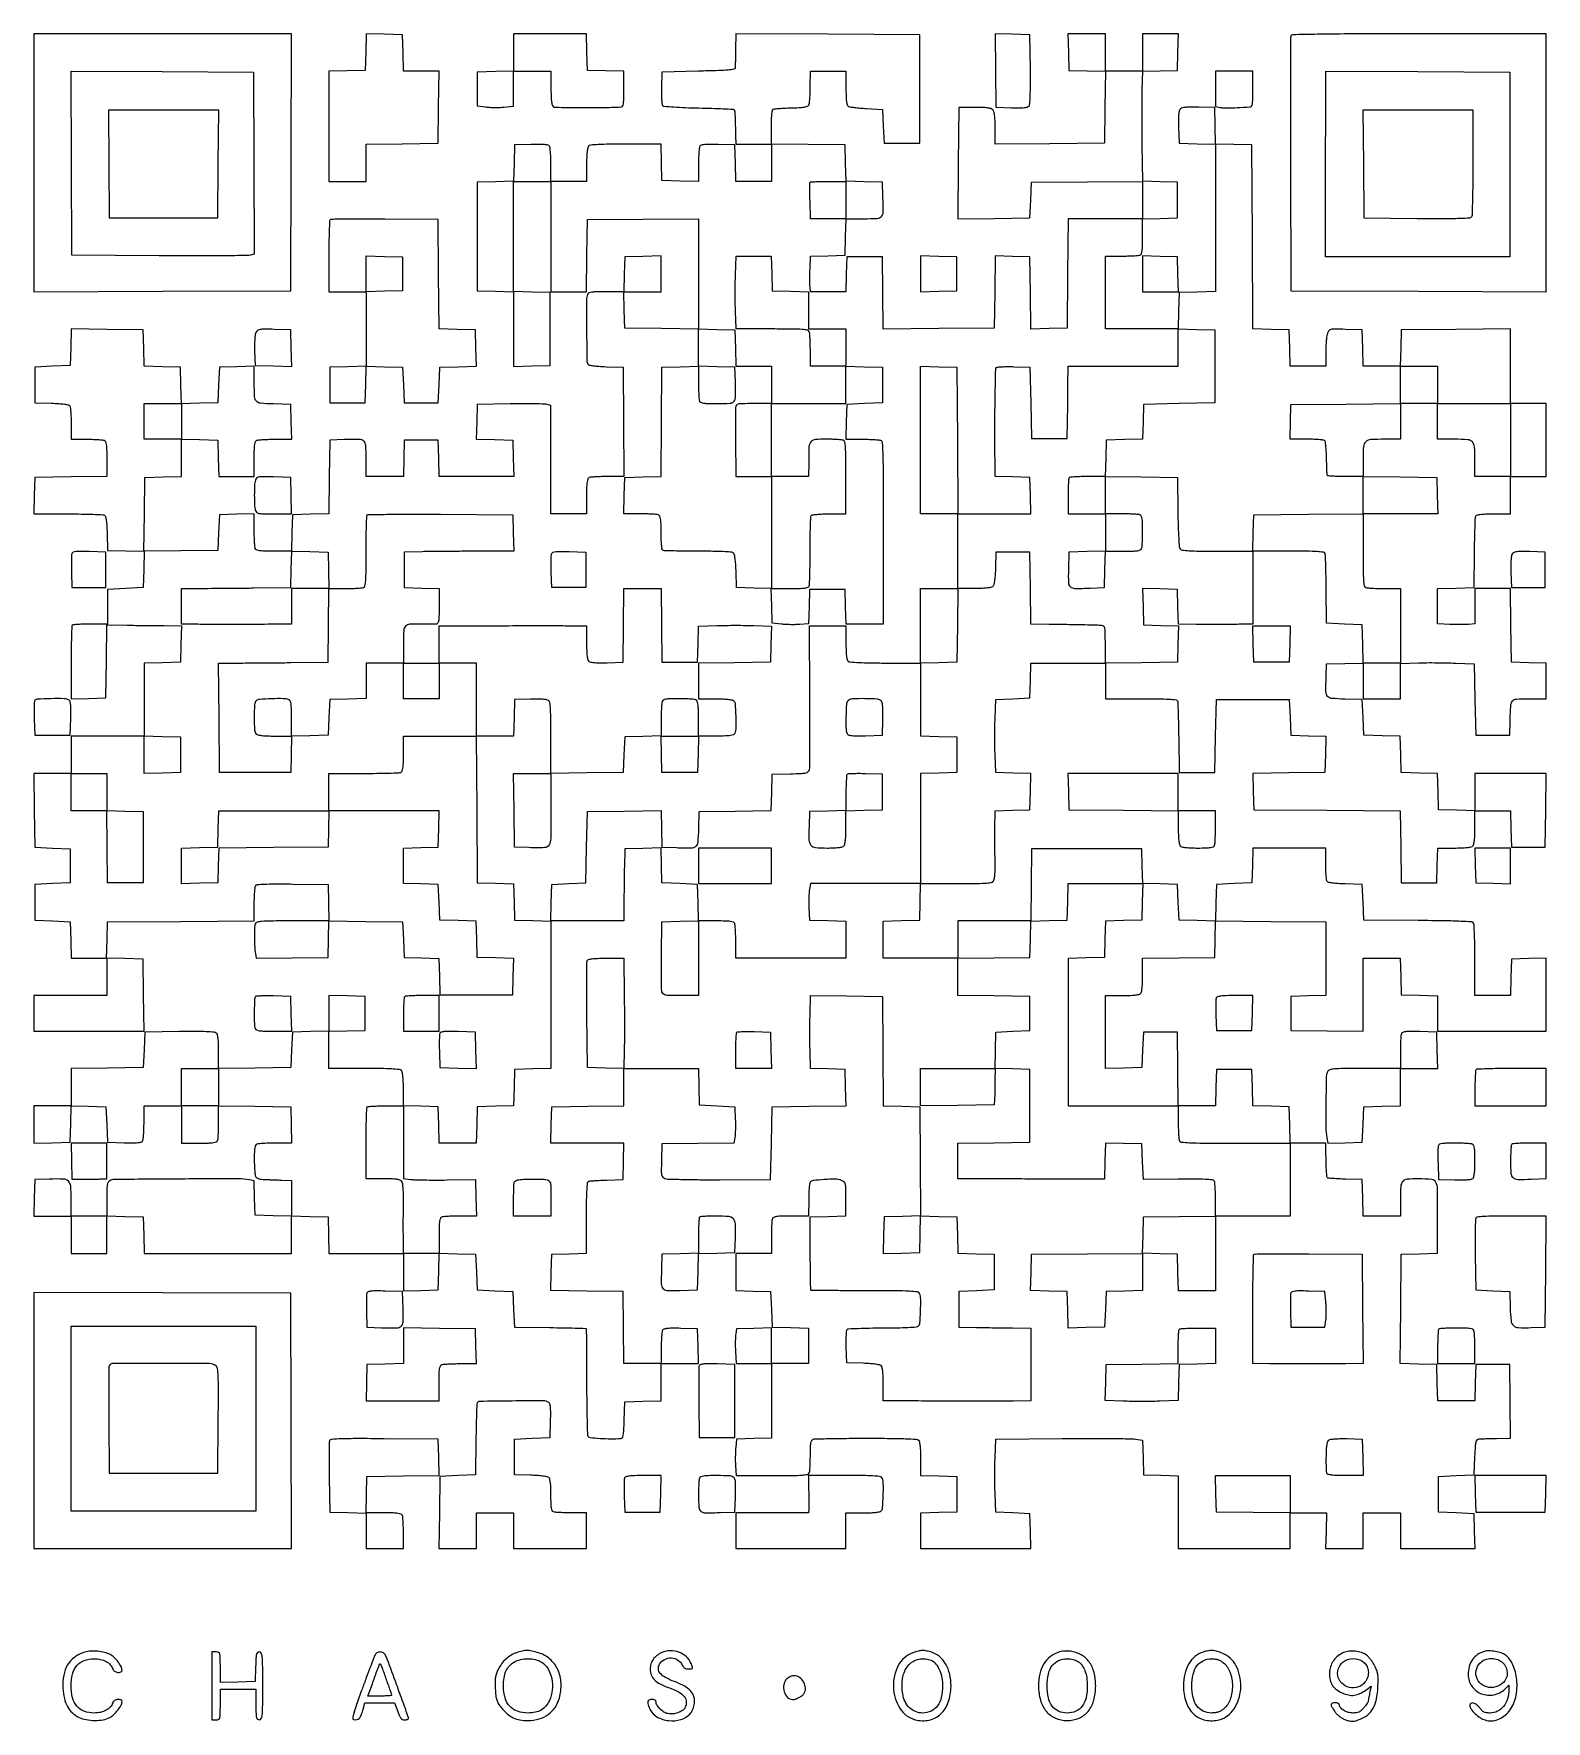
# Model space of a CAD drawing. Extents: x 179 to 1071, y 112 to 1107.
import ezdxf

# ---------------------------------------------------------------- set-up
doc = ezdxf.new("R2010")
doc.units = 0

msp = doc.modelspace()

# ---------------------------------------------------------------- linework, layer by layer
for points in [[(592.88465, 1097.758612, -0.001157), (592.830648, 1094.103041, -0.001537), (592.763631, 1090.779092, -0.001085), (592.692824, 1087.992436, -0.015489), (592.63465, 1087, -0.334268), (591.869135, 1086.152661, -0.024685), (588.577373, 1085.683598, -0.015077), (582.817207, 1085.32583, -0.002157), (571, 1085), (549.5, 1084.5), (549.210352, 1075.089648, 0.009858), (549.169721, 1071.414057, 0.014145), (549.29004, 1068.159335, 0.009903), (549.517725, 1065.488571, 0.171798), (549.88837, 1064.71163, 0.179153), (550.759141, 1064.311377, 0.002589), (556.536056, 1063.899777, 0.00675), (563.30794, 1063.544257, 0.004355), (571.159941, 1063.306726, -0.002339), (578.980918, 1063.101698, -0.00375), (585.651759, 1062.845496, -0.000815), (591.492563, 1062.567747, -0.186378), (591.981923, 1062.350575, -0.172188), (592.318903, 1061.641349, -0.010761), (592.509536, 1059.293219, -0.008095), (592.679155, 1055.378055, -0.001123), (592.88126, 1047.25), (593, 1042), (603.5, 1042), (614, 1042), (614, 1031), (614, 1020), (603.533832, 1020), (593.067663, 1020), (592.783832, 1030.75), (592.5, 1041.5), (582.582645, 1041.788231, 0.006827), (577.804805, 1041.861823, 0.023663), (574.717063, 1041.721018, 0.033714), (572.705135, 1041.395734, 0.19692), (571.847958, 1040.788231, 0.11554), (571.524324, 1039.859509, 0.007548), (571.266219, 1037.004417, 0.010646), (571.080711, 1033.557744, 0.007729), (571.015313, 1029.716168), (571, 1019.932337), (560.25, 1020.216168), (549.5, 1020.5), (549.216168, 1031.25), (548.932337, 1042), (528.166168, 1042, 0.003175), (518.390155, 1041.937913, 0.010469), (511.947392, 1041.721107, 0.00935), (507.461379, 1041.391809, 0.175114), (506.2, 1040.8, 0.150969), (505.671932, 1039.799696, 0.019349), (505.311224, 1037.369558, 0.018472), (505.074295, 1034.071747, 0.008695), (505, 1029.8), (505, 1020), (494.5, 1020), (484, 1020), (483.984687, 1029.75, 0.007755), (483.919286, 1033.578609, 0.010675), (483.733781, 1037.014355, 0.007585), (483.475649, 1039.860149, 0.115445), (483.152042, 1040.788231, 0.19692), (482.294865, 1041.395734, 0.033714), (480.282937, 1041.721018, 0.023663), (477.195195, 1041.861823, 0.006827), (472.417355, 1041.788231), (462.5, 1041.5), (462.216508, 1030.783492), (461.933016, 1020.066984), (451.216508, 1019.783492), (440.5, 1019.5), (440.5, 987.5), (440.5, 955.5), (451.25, 955.216168), (462, 954.932337), (462, 932.932337), (462, 910.932337), (472.75, 911.216168), (483.5, 911.5), (483.5, 933), (483.5, 954.5), (472.75, 954.783832), (462, 955.067663), (462, 987.533832), (462, 1020), (473, 1020), (484, 1020), (484, 987.5), (484, 955), (494.480112, 955), (504.960225, 955), (505.230112, 976.25), (505.5, 997.5), (538.25, 997.763664), (571, 998.027329), (571, 965.494162), (571, 932.960995), (549.25, 933.230498), (527.5, 933.5), (527.216168, 944.25), (526.932337, 955), (537.966168, 955), (549, 955), (549, 965.533832), (549, 976.067663), (538.25, 975.783832), (527.5, 975.5), (527.215017, 965.25), (526.930034, 955), (516.572006, 955, 0.005378), (511.025624, 954.940347, 0.030449), (508.080782, 954.697172, 0.063222), (506.397244, 954.232062, 0.204941), (505.606989, 953.418213, 0.091395), (505.005543, 950.188685, 0.001635), (505.030814, 932.519959, 0.001141), (505.156905, 914.463326, 0.14012), (505.800347, 912.288805, 0.199883), (506.589, 911.737468, 0.01918), (508.944063, 911.315749, 0.019108), (512.199826, 910.987032, 0.00836), (516.535034, 910.788805), (526.5, 910.5), (526.763853, 878.25), (527.027706, 846), (517.595641, 846, 0.005942), (513.867769, 845.955695, 0.007822), (510.469594, 845.821697, 0.005904), (507.63843, 845.632115, 0.072059), (506.581787, 845.393011, 0.205218), (505.76761, 844.601595, 0.063068), (505.30265, 842.913621, 0.030363), (505.059586, 839.960143, 0.005351), (505, 834.393011), (505, 824), (494.5, 824), (484, 824), (484, 855.980948), (484, 887.961896), (481.75, 888.514659, 0.054895), (480.159317, 888.724598, 0.002293), (474.432813, 888.821708, 0.003942), (467.634166, 888.85221, 0.002788), (460, 888.783711), (440.5, 888.5), (440.215394, 878.284183), (439.930789, 868.068365), (450.715394, 867.784183), (461.5, 867.5), (461.783832, 856.75), (462.067663, 846), (440.067663, 846), (418.067663, 846), (417.783832, 856.75), (417.5, 867.5), (407.5, 867.5), (397.5, 867.5), (397.216168, 856.75), (396.932337, 846), (385.966168, 846), (375, 846), (375, 856.480948, 0.01319), (374.788355, 864.50249, 0.203196), (373.602972, 866.933469, 0.179688), (370.965089, 867.928151, 0.009927), (362, 867.795054), (353.5, 867.5), (353.230591, 845.783635), (352.961183, 824.06727), (342.230591, 823.783635), (331.5, 823.5), (331.216168, 812.75), (330.932337, 802), (320.573157, 802, -0.005377), (315.026092, 802.059651, -0.030446), (312.080966, 802.302822, -0.063217), (310.397282, 802.767927, -0.20495), (309.606989, 803.581787, -0.072102), (309.367871, 804.638915, -0.005887), (309.178303, 807.475801, -0.007809), (309.044304, 810.880803, -0.005929), (309, 814.616771), (309, 824.069966), (298.75, 823.784983), (288.5, 823.5), (288, 813), (287.5, 802.5), (265.730443, 802.230443), (243.960886, 801.960886), (244.230443, 823.730443), (244.5, 845.5), (255.25, 845.783832), (266, 846.067663), (266, 857.067663), (266, 868.067663), (276.75, 867.783832), (287.5, 867.5), (287.783832, 856.75), (288.067663, 846), (298.533832, 846), (309, 846), (309, 856.393011, -0.005351), (309.059586, 861.960143, -0.030363), (309.30265, 864.913621, -0.063068), (309.76761, 866.601595, -0.205218), (310.581787, 867.393011, -0.072102), (311.638915, 867.632129, -0.005887), (314.475801, 867.821697, -0.007809), (317.880803, 867.955696, -0.005929), (321.616771, 868), (331.069966, 868), (330.784983, 878.25), (330.5, 888.5), (320.357794, 888.783793, -0.014107), (312.640268, 889.217866, -0.199485), (310.233117, 890.465549, -0.166627), (309.195945, 893.150956, -0.0092), (309.013655, 902.284983), (309, 911.069966), (298.75, 910.784983), (288.5, 910.5), (288, 900), (287.5, 889.5), (276.784171, 889.216515), (266.068343, 888.93303), (265.784171, 899.716515), (265.5, 910.5), (254.783492, 910.783492), (244.066984, 911.066984), (243.783492, 921.783492), (243.5, 932.5), (222.284032, 932.769789), (201.068065, 933.039577), (200.784032, 922.269789), (200.5, 911.5), (190, 911), (179.5, 910.5), (179.5, 900), (179.5, 889.5), (189.464966, 889.211195, -0.00836), (193.800174, 889.012968, -0.019108), (197.055937, 888.684251, -0.01918), (199.411, 888.262532, -0.199883), (200.199653, 887.711195, -0.115815), (200.50451, 886.836926, -0.007503), (200.747767, 884.138601, -0.010614), (200.922759, 880.881488, -0.007698), (200.984687, 877.25), (201, 868), (209.918213, 868, -0.006277), (213.449196, 867.955669, -0.008159), (216.68135, 867.821697, -0.006338), (219.373807, 867.631778, -0.070946), (220.418213, 867.393011, -0.20506), (221.232204, 866.602254, -0.063156), (221.697249, 864.916803, -0.030412), (221.940376, 861.968234, -0.005366), (222, 856.412899), (222, 846.039775), (200.75, 845.769888), (179.5, 845.5), (179.216168, 834.75), (178.932337, 824), (199.216168, 823.984687, -0.003538), (207.077545, 823.923121, -0.005399), (213.897413, 823.747767, -0.002133), (219.727621, 823.50993, -0.131012), (220.711195, 823.199653, -0.199883), (221.262532, 822.411, -0.01918), (221.684251, 820.055937, -0.019108), (222.012968, 816.800174, -0.00836), (222.211195, 812.464966), (222.5, 802.5), (233.283485, 802.215829), (244.06697, 801.931657), (243.783485, 791.215829), (243.5, 780.5), (233, 780), (222.5, 779.5), (222.5, 769), (222.5, 758.5), (234, 758.344864, 0.000307), (239.150639, 758.278549, 0.000196), (245.142751, 758.207433, 0.000197), (251.019482, 758.142302, 0.000366), (255.783832, 758.094864), (266.067663, 758), (265.783832, 747.25), (265.5, 736.5), (254.75, 736.216168), (244, 735.932337), (244, 714.466168), (244, 693), (222.5, 693), (201, 693), (201, 682), (201, 671), (189.980498, 671), (178.960995, 671), (179.230498, 649.25), (179.5, 627.5), (190, 627), (200.5, 626.5), (200.5, 616.5), (200.5, 606.5), (190, 606), (179.5, 605.5), (179.5, 595), (179.5, 584.5), (190, 584), (200.5, 583.5), (200.783832, 572.75), (201.067663, 562), (211.533832, 562), (222, 562), (222, 551), (222, 540), (200.5, 540), (179, 540), (179, 529.5), (179, 519), (211.519888, 519), (244.039775, 519), (243.769888, 540.25), (243.5, 561.5), (232.716515, 561.784171), (221.93303, 562.068343), (222.216515, 572.784171), (222.5, 583.5), (265.75, 583.760623), (309, 584.021245), (309.015313, 593.760623, -0.007663), (309.079923, 597.58392, -0.010572), (309.26306, 601.012364, -0.007456), (309.517749, 603.852979, -0.115814), (309.837204, 604.77083, -0.230932), (310.904588, 605.427241, -0.012869), (314.908791, 605.714887, -0.012029), (321.071549, 605.849994, -0.002701), (331.571891, 605.77083), (352.5, 605.5), (352.783832, 594.75), (353.067663, 584), (331.601219, 584, 0.001773), (318.730424, 583.954363, 0.01822), (313.416598, 583.722919, 0.045433), (310.629041, 583.242213, 0.255846), (309.574558, 582.23491, 0.070409), (309.164113, 579.796247, 0.007858), (309.105134, 574.148095, 0.00998), (309.249076, 568.444735, 0.033423), (309.666883, 564.730356), (310.16754, 561.960712), (331.33377, 562.230356), (352.5, 562.5), (352.784029, 573.269408), (353.068057, 584.038815), (374.784029, 583.769408), (396.5, 583.5), (397, 573), (397.5, 562.5), (407.716519, 562.215387), (417.933039, 561.930773), (418.216519, 551.215387), (418.5, 540.5), (440, 540.5), (461.5, 540.5), (461.783485, 551.215829), (462.06697, 561.931657), (451.283485, 562.215829), (440.5, 562.5), (440.216508, 573.216508), (439.933016, 583.933016), (429.216508, 584.216508), (418.5, 584.5), (418, 595), (417.5, 605.5), (407.25, 605.784983), (397, 606.069966), (397, 616.5), (397, 626.930034), (407.25, 627.215017), (417.5, 627.5), (417.783832, 638.25), (418.067663, 649), (385.533832, 649), (353, 649), (353, 660), (353, 671), (373.418213, 671, 0.002771), (381.357109, 671.043995, 0.004125), (388.303225, 671.178303, 0.001841), (394.220565, 671.363369, 0.083055), (395.418213, 671.606989, 0.205218), (396.23239, 672.398405, 0.063068), (396.69735, 674.086379, 0.030363), (396.940414, 677.039857, 0.005351), (397, 682.606989), (397, 693), (418.489377, 693), (439.978755, 693), (440.239377, 649.75), (440.5, 606.5), (451.216508, 606.216508), (461.933016, 605.933016), (462.216508, 595.216508), (462.5, 584.5), (473.25, 584.216168), (484, 583.932337), (484, 540.5), (484, 497.067663), (473.25, 496.783832), (462.5, 496.5), (462.216508, 485.783492), (461.933016, 475.066984), (451.216508, 474.783492), (440.5, 474.5), (440.216168, 463.75), (439.932337, 453), (429, 453), (418.067663, 453), (417.783832, 463.75), (417.5, 474.5), (407.25, 474.784983), (397, 475.069966), (397, 484.834983, 0.00874), (396.925625, 489.089346, 0.018513), (396.688556, 492.377065, 0.019392), (396.327709, 494.800997, 0.150838), (395.8, 495.8, 0.175156), (394.538104, 496.391927, 0.00933), (390.045513, 496.721154, 0.010454), (383.593081, 496.937931, 0.003169), (373.8, 497), (353, 497), (353, 507.966168), (353, 518.932337), (363.75, 519.216168), (374.5, 519.5), (374.5, 529.5), (374.5, 539.5), (363.75, 539.783832), (353, 540.067663), (353, 529.567663), (353, 519.067663), (342.25, 518.783832), (331.5, 518.5), (331, 508), (330.5, 497.5), (309.25, 497.230112), (288, 496.960225), (288, 506.857668, 0.007409), (287.929675, 511.603537, 0.023635), (287.686311, 514.762194, 0.033446), (287.278781, 516.869599, 0.1563), (286.62212, 517.89865, 0.155745), (285.27761, 518.441468, 0.008655), (280.705807, 518.70418, 0.010005), (274.276081, 518.833319, 0.003345), (264.87212, 518.771094), (244.5, 518.5), (244, 508), (243.5, 497.5), (222.25, 497.230112), (201, 496.960225), (201, 485.980112), (201, 475), (190, 475), (179, 475), (179, 463.966168), (179, 452.932337), (189.75, 453.216168), (200.5, 453.5), (200.784183, 464.284606), (201.068365, 475.069211), (211.284183, 474.784606), (221.5, 474.5), (222, 464), (222.5, 453.5), (232.417355, 453.211769, 0.006827), (237.195195, 453.138177, 0.023663), (240.282937, 453.278982, 0.033714), (242.294865, 453.604266, 0.19692), (243.152042, 454.211769, 0.115445), (243.475649, 455.139851, 0.007585), (243.733781, 457.985645, 0.010675), (243.919286, 461.421391, 0.007755), (243.984687, 465.25), (244, 475), (255, 475), (266, 475), (266, 464), (266, 453), (276.393011, 453, 0.005351), (281.960143, 453.059586, 0.030363), (284.913621, 453.30265, 0.063068), (286.601595, 453.76761, 0.205218), (287.393011, 454.581787, 0.072071), (287.632119, 455.638569, 0.005899), (287.821697, 458.471367, 0.007818), (287.955696, 461.871491, 0.005938), (288, 465.601675), (288, 475.039775), (309.25, 474.769888), (330.5, 474.5), (330.783832, 463.75), (331.067663, 453), (321.615619, 453, 0.00593), (317.880092, 452.955696, 0.007809), (314.475463, 452.821697, 0.005887), (311.638889, 452.632128, 0.0721), (310.581787, 452.393011, 0.190061), (309.785864, 451.663266, 0.071459), (309.315682, 450.197627, 0.035402), (309.070745, 447.679954, 0.006995), (309.015313, 443.143011, 0.009521), (309.086359, 439.729884, 0.012559), (309.288396, 436.624584, 0.010019), (309.571846, 434.061101, 0.108977), (309.923453, 433.089615, 0.138758), (310.563693, 432.515865, 0.042405), (311.787419, 432.040986, 0.037149), (313.366603, 431.702499, 0.026998), (315.158141, 431.553638, -0.000805), (317.228709, 431.490407, -0.000375), (319.913641, 431.40207, -0.000372), (322.73135, 431.30515, -0.00052), (325.25, 431.214023), (331, 431), (331, 420.466168), (331, 409.932337), (320.25, 410.216168), (309.5, 410.5), (309.215811, 420.678054), (308.931622, 430.856108), (306.215811, 431.362379, 0.046761), (299.500846, 431.974092, 0.000859), (263.804921, 431.81967, 0.000362), (226.516533, 431.567276, 0.121317), (223.75, 430.863965, 0.156905), (222.836139, 429.919862, 0.074801), (222.317345, 428.292043, 0.034272), (222.061068, 425.473827, 0.005542), (222, 419.964816), (222, 410), (211.5, 410), (201, 410), (201, 419.964816, 0.018261), (200.715759, 427.745043, 0.189805), (199.354446, 430.576308, 0.180768), (196.394003, 431.792504, 0.016288), (188.243181, 431.788833), (179.5, 431.5), (179.216168, 420.75), (178.932337, 410), (189.966168, 410), (201, 410), (201, 399), (201, 388), (211.5, 388), (222, 388), (222, 399.033832), (222, 410.067663), (232.75, 409.783832), (243.5, 409.5), (243.783832, 398.75), (244.067663, 388), (287.533832, 388), (331, 388), (331, 399.033832), (331, 410.067663), (341.75, 409.783832), (352.5, 409.5), (352.783832, 398.75), (353.067663, 388), (375.033832, 388), (397, 388), (397, 376.965017), (397, 365.930034), (407.25, 366.215017), (417.5, 366.5), (417.784171, 377.283485), (418.068343, 388.06697), (428.784171, 387.783485), (439.5, 387.5), (440, 377), (440.5, 366.5), (451, 366), (461.5, 365.5), (462, 355), (462.5, 344.5), (483.414282, 344.252384, -0.001613), (491.458792, 344.131188, -0.002619), (498.29212, 343.97038, -0.000395), (504.342878, 343.791482, -0.191037), (504.693248, 343.640085, -0.195791), (504.842618, 343.285515, -0.000187), (504.947117, 334.309265, -0.001812), (505.023944, 324.256515, -0.001106), (505.045373, 312.387701, 0.002429), (505.09849, 300.456831, 0.003811), (505.272153, 290.201511, 0.00108), (505.510101, 281.29643, 0.134831), (505.835026, 280.234465, 0.229937), (507.093376, 279.456348, 0.008001), (512.983208, 278.949801, 0.015289), (519.356243, 278.699747, 0.019668), (525.216168, 278.879639, 0.241101), (526.132555, 279.432929, 0.093391), (526.682064, 280.857316, 0.03447), (527.001839, 283.674162, 0.004432), (527.216168, 289.75), (527.5, 300.5), (538.25, 300.783832), (549, 301.067663), (549, 312.033832), (549, 323), (560.034983, 323), (571.069966, 323), (570.784983, 333.25), (570.5, 343.5), (560.582645, 343.788231, 0.006827), (555.804805, 343.861823, 0.023663), (552.717063, 343.721018, 0.033714), (550.705135, 343.395734, 0.19692), (549.847958, 342.788231, 0.113964), (549.524772, 341.869999, 0.008157), (549.266219, 339.16123, 0.011132), (549.080746, 335.886984, 0.008167), (549.015313, 332.25), (549, 323), (538.019888, 323), (527.039775, 323), (526.769888, 344.25), (526.5, 365.5), (505.216371, 365.769986), (483.932742, 366.039971), (484.216371, 376.769986), (484.5, 387.5), (494.75, 387.784983), (505, 388.069966), (505, 409.066368, -0.002739), (505.056886, 419.450229, -0.011811), (505.270336, 425.620939, -0.011206), (505.598528, 429.68358, -0.286641), (506.25, 430.520692, -0.067493), (507.12299, 430.712587, -0.003711), (509.923437, 430.920678, -0.005698), (513.269871, 431.106101, -0.004131), (517, 431.239307), (526.5, 431.5), (526.783832, 442.25), (527.067663, 453), (505.5, 453), (483.932337, 453), (484.216168, 463.75), (484.5, 474.5), (505.75, 474.769888), (527, 475.039775), (527, 486.019888), (527, 497), (548.966168, 497), (570.932337, 497), (571.216168, 486.25), (571.5, 475.5), (582, 475), (592.5, 474.5), (592.748108, 467, -0.007634), (592.803444, 463.891684, -0.007426), (592.764794, 460.754244, -0.007356), (592.649308, 457.998453, -0.027246), (592.456503, 456.269767), (591.91679, 453.039533), (570.708395, 452.769767), (549.5, 452.5), (549.213656, 442.739067, 0.004035), (549.082314, 436.561383, 0.050094), (549.285832, 434.225782, 0.147748), (549.929746, 432.990136, 0.114834), (551.213656, 432.170159, 0.077712), (552.941581, 431.847546, 0.001645), (561.640886, 431.619768, 0.003769), (571.838204, 431.463241, 0.002527), (583.5, 431.431092), (613.5, 431.5), (614, 453), (614.5, 474.5), (636.283633, 474.769596), (658.067266, 475.039192), (657.783633, 485.769596), (657.5, 496.5), (647.340048, 496.783989), (637.180096, 497.067978), (636.840048, 507.463455, -0.005238), (636.7338, 512.243402, -0.002925), (636.699469, 518.062996, -0.002917), (636.733524, 523.94857, -0.004734), (636.838997, 528.949095), (637.177994, 540.039257), (658.338997, 539.769629), (679.5, 539.5), (679.763809, 507.283692), (680.027617, 475.067383), (690.763809, 474.783692), (701.5, 474.5), (701.763808, 442.283972), (702.027617, 410.067944), (691.263808, 409.783972), (680.5, 409.5), (680.215822, 398.715822), (679.931643, 387.931643), (690.715822, 388.215822), (701.5, 388.5), (701.784171, 399.283485), (702.068343, 410.06697), (712.784171, 409.783485), (723.5, 409.5), (723.783492, 398.783492), (724.066984, 388.066984), (734.783492, 387.783492), (745.5, 387.5), (745.5, 377), (745.5, 366.5), (735, 366), (724.5, 365.5), (724.5, 355), (724.5, 344.5), (735, 344.324274, 0.000788), (739.797094, 344.251555, 0.000454), (745.573437, 344.178349, 0.000454), (751.373532, 344.115378, 0.00076), (756.25, 344.074274), (767, 344), (767, 322.5), (767, 301), (756.75, 300.92567, -0.001348), (751.338843, 300.901015, -0.00038), (742.901562, 300.891724, -0.000383), (733.365995, 300.895771, -0.000404), (724, 300.914488, 0.000074), (714.597325, 300.939484, 0.000069), (704.951563, 300.962372, 0.000068), (696.366539, 300.980388, 0.00023), (690.75, 300.988818), (680, 301), (680, 310.877555, 0.00775), (679.92889, 315.465038, 0.021862), (679.689599, 318.661716, 0.027915), (679.30342, 320.855494, 0.163434), (678.695876, 321.837437, 0.131421), (677.740901, 322.277004, 0.010763), (675.000112, 322.687053, 0.013854), (671.65896, 323.019842, 0.010217), (667.945876, 323.209882), (658.5, 323.5), (658.210352, 332.910352, -0.008898), (658.162747, 336.579252, -0.012956), (658.262144, 339.812769, -0.008463), (658.458596, 342.478415, -0.175496), (658.793405, 343.193405, -0.185563), (659.585585, 343.545696, -0.002293), (665.243838, 343.811314, -0.006408), (671.851285, 344.006339, -0.004106), (679.526831, 344.071429, 0.003827), (688.148527, 344.13973, 0.008962), (694.590976, 344.355622, 0.006119), (699.472146, 344.66677, 0.155441), (700.693778, 345.160821, 0.203946), (701.613299, 346.94576, 0.009094), (702.004159, 354.027296, 0.01363), (702.071334, 360.957904, 0.087432), (701.404569, 364.388092, 0.280032), (700.235184, 365.2925, 0.015774), (695.472133, 365.677674, 0.010731), (687.245126, 365.90551, 0.001315), (669.23751, 365.970273, -0.000878), (657.111124, 366.003287, -0.001444), (646.853016, 366.078854, -0.000119), (637.659106, 366.175322, -0.196125), (637.369606, 366.297061, -0.193741), (637.247429, 366.583907, -0.000253), (637.126579, 372.808221, -0.002101), (637.023747, 379.800139, -0.001286), (636.958327, 388.046668), (636.843322, 409.5), (647.421661, 409.783832), (658, 410.067663), (658, 420.058583, 0.003895), (657.949418, 426.55166, 0.054245), (657.660283, 428.872118, 0.15464), (656.910921, 430.124524, 0.090604), (655.402241, 431.037168, 0.089758), (651.762346, 431.715644, 0.018421), (645.202153, 431.50834, 0.012933), (638.609669, 430.884866, 0.224944), (636.833314, 429.764536, 0.114529), (636.515762, 428.859726, 0.007956), (636.261917, 426.15427, 0.010974), (636.079668, 422.885292, 0.008023), (636.015313, 419.25), (636, 410), (625.606989, 410, 0.005351), (620.039857, 409.940414, 0.030363), (617.086379, 409.69735, 0.063068), (615.398405, 409.23239, 0.205218), (614.606989, 408.418213, 0.07203), (614.367894, 407.361889, 0.005915), (614.178303, 404.534475, 0.007831), (614.044305, 401.140776, 0.005951), (614, 397.418213), (614, 388), (603.5, 388), (593, 388), (593, 377.034983), (593, 366.069966), (603.25, 365.784983), (613.5, 365.5), (614, 355), (614.5, 344.5), (625.25, 344.216168), (636, 343.932337), (636, 333.466168), (636, 323), (625, 323), (614, 323), (614, 333.534983), (614, 344.069966), (603.757866, 343.784983), (593.515732, 343.5), (593.007866, 340.64126, 0.031966), (592.831672, 339.073399, 0.007638), (592.745831, 336.451093, 0.007819), (592.740363, 333.430664, 0.007664), (592.829004, 330.39126), (593.158008, 323), (603.579004, 323), (614, 323), (614, 301.034983), (614, 279.069966), (603.75, 278.784983), (593.5, 278.5), (593, 273.5, 0.013845), (592.832182, 271.172593, 0.007325), (592.746404, 268.279688, 0.007284), (592.745142, 265.31545, 0.011179), (592.838821, 262.75), (593.177642, 257), (614.481832, 257, 0.002055), (626.549959, 257.049604, 0.015963), (632.178772, 257.275685, 0.030178), (635.338979, 257.696571, 0.258446), (636.393011, 258.581787, 0.070701), (636.631706, 259.623534, 0.006434), (636.821697, 262.287222, 0.008233), (636.955664, 265.484808, 0.006352), (637, 268.974799, -0.006824), (637.063195, 273.605148, -0.03479), (637.312102, 276.167248, -0.070258), (637.783827, 277.656877, -0.191652), (638.581787, 278.393011, -0.08601), (639.825467, 278.638405, -0.000956), (648.42865, 278.821697, -0.00294), (658.377311, 278.956111, -0.001907), (669.881787, 279, -0.002052), (684.181064, 278.941307, -0.007646), (693.178895, 278.72981, -0.005675), (699.433418, 278.415933, -0.182979), (700.8, 277.8, -0.150842), (701.32772, 276.800954, -0.01939), (701.688563, 274.376818, -0.018512), (701.925628, 271.088767, -0.008739), (702, 266.833832), (702, 257.067663), (712.75, 256.783832), (723.5, 256.5), (723.5, 246), (723.5, 235.5), (712.75, 235.216168), (702, 234.932337), (702, 224.466168), (702, 214), (734.534983, 214), (767.069966, 214), (766.784983, 224.25), (766.5, 234.5), (756.5, 235), (746.5, 235.5), (746, 246.25, -0.007319), (745.844124, 251.143845, -0.004301), (745.79375, 257, -0.004301), (745.844124, 262.856155, -0.007319), (746, 267.75), (746.5, 278.5), (785.5, 278.793658, -0.001505), (800.748164, 278.862581, -0.002148), (814.282093, 278.82487, -0.001174), (825.724706, 278.71695, -0.032398), (828.715636, 278.487539), (832.931273, 277.88776), (833.215636, 267.69388), (833.5, 257.5), (843.75, 257.215017), (854, 256.930034), (854, 235.465017), (854, 214), (887, 214), (920, 214), (920, 224.5), (920, 235), (930.75, 235.00211), (941.5, 235.00422), (941.185662, 224.50211), (940.871323, 214), (951.935662, 214), (963, 214), (963, 224.5), (963, 235), (974, 235), (985, 235), (985, 224.5), (985, 214), (1007.034983, 214), (1029.069966, 214), (1028.784983, 224.25), (1028.5, 234.5), (1018, 235), (1007.5, 235.5), (1007.5, 246), (1007.5, 256.5), (1018, 257), (1028.5, 257.5), (1029, 268, -0.004118), (1029.351207, 274.28523, -0.041685), (1029.735515, 276.873959, -0.130105), (1030.396292, 278.114416, -0.189951), (1031.5, 278.643701, -0.010509), (1032.717964, 278.705516, -0.001338), (1035.341666, 278.776415, -0.001568), (1038.456681, 278.842476, -0.001304), (1041.769502, 278.893701), (1050.039005, 279), (1049.769502, 300.75), (1049.5, 322.5), (1039.5, 322.5), (1029.5, 322.5), (1029.216168, 311.75), (1028.932337, 301), (1018, 301), (1007.067663, 301), (1006.783832, 311.75), (1006.5, 322.5), (995.736192, 322.783972), (984.972383, 323.067944), (985.236192, 355.283972), (985.5, 387.5), (996.25, 387.783832), (1007, 388.067663), (1007, 409.425424, 0.003011), (1006.898961, 426.201687, 0.114222), (1006.008379, 429.848775, 0.257962), (1003.593659, 431.496944, 0.020984), (995.66448, 431.909946, 0.021827), (988.997011, 431.686028, 0.193554), (986.412501, 430.406825, 0.168142), (985.238479, 427.595967, 0.015622), (985, 419.964816), (985, 410), (974.033832, 410), (963.067663, 410), (962.783832, 420.75), (962.5, 431.5), (952.560598, 431.772735, -0.005103), (948.710893, 431.917699, -0.007801), (945.376729, 432.129521, -0.003444), (942.555841, 432.372536, -0.174895), (942.062331, 432.604335, -0.174373), (941.694292, 433.38585, -0.008212), (941.462677, 436.333159, -0.008696), (941.264525, 440.772269, -0.002012), (941.091064, 448.25), (941, 453), (930.533832, 453), (920.067663, 453), (919.783832, 463.75), (919.5, 474.5), (908.783492, 474.783492), (898.066984, 475.066984), (897.783492, 485.783492), (897.5, 496.5), (887, 496.5), (876.5, 496.5), (876.216168, 485.75), (875.932337, 475), (864.985671, 475), (854.039005, 475), (853.769502, 496.75), (853.5, 518.5), (843.5, 518.5), (833.5, 518.5), (833, 508), (832.5, 497.5), (821.75, 497.216168), (811, 496.932337), (811, 518.466168), (811, 540), (820.8, 540, 0.008695), (825.071747, 540.074295, 0.018472), (828.369558, 540.311224, 0.019349), (830.799696, 540.671932, 0.150969), (831.8, 541.2, 0.150894), (832.327864, 542.199565, 0.019373), (832.688651, 544.626174, 0.018496), (832.925659, 547.918248, 0.008721), (833, 552.180112), (833, 561.960225), (854.25, 562.230112), (875.5, 562.5), (875.78397, 573.263621), (876.06794, 584.027242), (908.577596, 583.763621), (941.087253, 583.5), (941.134542, 573, -0.001045), (941.146193, 568.171153, -0.000583), (941.141233, 562.289964, -0.000581), (941.122365, 556.340888, -0.000943), (941.090915, 551.284983), (941, 540.069966), (930.75, 539.784983), (920.5, 539.5), (920.5, 529.5), (920.5, 519.5), (941.75, 519.230112), (963, 518.960225), (963, 540.480112), (963, 562), (973.966168, 562), (984.932337, 562), (985.216168, 551.25), (985.5, 540.5), (996.25, 540.216168), (1007, 539.932337), (1007, 529.466168), (1007, 519), (1039, 519), (1071, 519), (1071, 540.534983), (1071, 562.069966), (1060.75, 561.784983), (1050.5, 561.5), (1050.216168, 550.75), (1049.932337, 540), (1039.466168, 540), (1029, 540), (1028.984687, 560.75, 0.003527), (1028.922027, 568.791815, 0.005383), (1028.743321, 575.767669, 0.002121), (1028.500907, 581.732005, 0.130993), (1028.18452, 582.735681, 0.238962), (1027.072768, 583.395763, 0.00522), (1020.607844, 583.759672, 0.007577), (1011.169199, 584.048944, 0.001803), (995.449832, 584.235681), (963.5, 584.5), (963, 595), (962.5, 605.5), (952.535034, 605.788805, -0.00836), (948.199826, 605.987032, -0.019108), (944.944063, 606.315749, -0.01918), (942.589, 606.737468, -0.199883), (941.800347, 607.288805, -0.115815), (941.49549, 608.163074, -0.007503), (941.252233, 610.861399, -0.010614), (941.077241, 614.118512, -0.007698), (941.015313, 617.75), (941, 627), (919.534983, 627), (898.069966, 627), (897.784983, 616.75), (897.5, 606.5), (887, 606), (876.5, 605.5), (876.215829, 594.716515), (875.931657, 583.93303), (865.215829, 584.216515), (854.5, 584.5), (854, 595), (853.5, 605.5), (843.284601, 605.784601), (833.069202, 606.069202), (832.784601, 616.284601), (832.5, 626.5), (800, 626.5), (767.5, 626.5), (767.230112, 605.25), (766.960225, 584), (745.480112, 584), (724, 584), (724, 573), (724, 562), (702, 562), (680, 562), (680, 572.966168), (680, 583.932337), (690.75, 584.216168), (701.5, 584.5), (701.783832, 595.25), (702.067663, 606), (722.911387, 606, 0.002487), (734.06369, 606.055464, 0.014157), (739.989503, 606.282286, 0.021831), (743.58102, 606.679772, 0.183053), (744.975945, 607.471016, 0.128971), (745.514022, 608.625326, 0.022674), (745.837437, 611.018365, 0.019391), (746.003429, 614.321106, 0.008407), (745.979786, 618.721016, -0.002754), (745.90503, 623.202627, -0.001563), (745.861373, 628.628085, -0.00156), (745.851528, 634.094964, -0.002573), (745.881396, 638.715017), (746, 648.930034), (756.25, 649.215017), (766.5, 649.5), (766.783473, 660.214647), (767.066946, 670.929295), (756.783473, 671.214647), (746.5, 671.5), (746, 682, -0.007592), (745.843961, 686.814337, -0.004304), (745.79375, 692.646875, -0.004296), (745.844273, 698.526928, -0.00706), (746, 703.5), (746.5, 714.5), (756.5, 715), (766.5, 715.5), (766.784983, 725.75), (767.069966, 736), (789.034983, 736), (811, 736), (811, 725.5), (811, 715), (832.031385, 715, -0.00274), (842.428092, 714.943034, -0.011775), (848.614302, 714.729485, -0.011158), (852.690651, 714.401163, -0.283333), (853.538598, 713.75, -0.081688), (853.736024, 712.779619, -0.001168), (853.94597, 706.845312, -0.003198), (854.129732, 699.947002, -0.002099), (854.257213, 692), (854.5, 671.5), (865, 671.5), (875.5, 671.5), (876, 693), (876.5, 714.5), (898, 714.5), (919.5, 714.5), (920, 704), (920.5, 693.5), (930.783473, 693.214647), (941.066946, 692.929295), (940.783473, 682.214647), (940.5, 671.5), (919.216371, 671.230014), (897.932742, 670.960029), (898.216371, 660.230014), (898.5, 649.5), (941.730143, 649.239392), (984.960286, 648.978785), (985.230143, 627.739392), (985.5, 606.5), (996, 606.5), (1006.5, 606.5), (1006.784983, 616.75), (1007.069966, 627), (1016.834983, 627, 0.00874), (1021.089346, 627.074375, 0.018513), (1024.377065, 627.311444, 0.019392), (1026.800997, 627.672291, 0.150838), (1027.8, 628.2, 0.150969), (1028.328068, 629.200304, 0.019349), (1028.688776, 631.630442, 0.018472), (1028.925705, 634.928253, 0.008695), (1029, 639.2), (1029, 649), (1039.466168, 649), (1049.932337, 649), (1050.216168, 638.25), (1050.5, 627.5), (1060.5, 627.5), (1070.5, 627.5), (1070.769502, 649.25), (1071.039005, 671), (1050.019502, 671), (1029, 671), (1029, 659.966168), (1029, 648.932337), (1018.25, 649.216168), (1007.5, 649.5), (1007.216508, 660.216508), (1006.933016, 670.933016), (996.216508, 671.216508), (985.5, 671.5), (985.216508, 682.216508), (984.933016, 692.933016), (974.216508, 693.216508), (963.5, 693.5), (963, 704), (962.5, 714.5), (952.2603, 714.784869, -0.013225), (944.476299, 715.20766, -0.196275), (942.087855, 716.415904, -0.178597), (941.110741, 719.001061, -0.010604), (941.223808, 727.5), (941.5, 735.5), (952.25, 735.783832), (963, 736.067663), (963, 725.533832), (963, 715), (974, 715), (985, 715), (985, 725.437616), (985, 735.875232), (995.75, 736.187616, -0.005974), (1000.660963, 736.271619, -0.003446), (1006.573438, 736.261362, -0.003442), (1012.509627, 736.169283, -0.005757), (1017.5, 736), (1028.5, 735.5), (1029, 714.5), (1029.5, 693.5), (1039.5, 693.5), (1049.5, 693.5), (1049.75078, 702, -0.007697), (1050.164757, 711.216036, -0.164941), (1051.179993, 713.705511, -0.204171), (1053.437164, 714.806529, -0.012757), (1061.019052, 715), (1071, 715), (1071, 725.465017), (1071, 735.930034), (1060.75, 736.215017), (1050.5, 736.5), (1050.230498, 758.25), (1049.960995, 780), (1039.480498, 780), (1029, 780), (1029, 769.560365), (1029, 759.120731), (1025.25, 758.810365, -0.015902), (1023.323226, 758.71245, -0.005167), (1020.471875, 758.687815, -0.005145), (1017.300723, 758.725818, -0.005769), (1014.25, 758.829004), (1007, 759.158008), (1007, 769.545172), (1007, 779.932337), (1017.75, 780.216168), (1028.5, 780.5), (1028.730681, 800.978463, -0.002158), (1028.854401, 808.918713, -0.003283), (1029.03693, 815.814892, -0.001219), (1029.247251, 821.742661, -0.082311), (1029.449296, 822.728463, -0.244695), (1030.135855, 823.336025, -0.031055), (1032.142699, 823.706151, -0.023198), (1035.231156, 823.934818, -0.006879), (1039.968615, 824), (1050, 824), (1050, 835), (1050, 846), (1060.5, 846), (1071, 846), (1071, 867.5), (1071, 889), (1060.5, 889), (1050, 889), (1050, 911.013853), (1050, 933.027706), (1017.75, 932.763853), (985.5, 932.5), (985.216168, 921.75), (984.932337, 911), (974, 911), (963.067663, 911), (962.783832, 921.75), (962.5, 932.5), (952.739067, 932.786344, 0.003777), (946.318608, 932.926166, 0.056645), (944.094026, 932.705325, 0.164113), (942.888802, 931.98706, 0.086391), (941.989067, 930.471244, 0.057381), (941.604891, 928.958396, 0.011168), (941.290538, 926.156223, 0.011732), (941.07261, 922.854949, 0.010614), (941, 919.4349), (941, 911), (930.533832, 911), (920.067663, 911), (919.783832, 921.75), (919.5, 932.5), (908.758596, 932.783745), (898.017192, 933.067489), (897.758596, 987.283745), (897.5, 1041.5), (886.783492, 1041.783492), (876.066984, 1042.066984), (875.783492, 1052.783492), (875.5, 1063.5), (866.149285, 1063.788859, 0.008898), (861.980927, 1063.843411, 0.019663), (858.802758, 1063.703385, 0.02258), (856.478955, 1063.403112, 0.1305), (855.364894, 1062.887872, 0.149751), (854.67274, 1061.833212, 0.044369), (854.294874, 1059.918097, 0.027023), (854.139302, 1056.934286, 0.006919), (854.215609, 1052.099013), (854.5, 1042.5), (865.25, 1042.216168), (876, 1041.932337), (876, 998.5), (876, 955.067663), (865.25, 954.783832), (854.5, 954.5), (854.216168, 943.75), (853.932337, 933), (832.466168, 933), (811, 933), (811, 954.5), (811, 976), (820.418213, 976, 0.005951), (824.140776, 976.044305, 0.007831), (827.534475, 976.178303, 0.005915), (830.361889, 976.367894, 0.07203), (831.418213, 976.606989, 0.204941), (832.232062, 977.397244, 0.063222), (832.697172, 979.080782, 0.030449), (832.940347, 982.025624, 0.005378), (833, 987.572006), (833, 997.930034), (843.25, 998.215017), (853.5, 998.5), (853.5, 1009), (853.5, 1019.5), (843.287005, 1019.784575), (833.074009, 1020.069149), (832.787005, 1041.784575, -0.001714), (832.697933, 1050.884323, -0.001563), (832.66758, 1060.268739, -0.001562), (832.692875, 1068.655565, -0.005077), (832.783481, 1074.215387), (833.066961, 1084.930773), (843.283481, 1085.215387), (853.5, 1085.5), (853.783832, 1096.25), (854.067663, 1107), (843.533832, 1107), (833, 1107), (833, 1096), (833, 1085), (822, 1085), (811, 1085), (811, 1096), (811, 1107), (799.966168, 1107), (788.932337, 1107), (789.216168, 1096.25), (789.5, 1085.5), (800.269789, 1085.215968), (811.039577, 1084.931935), (810.769789, 1063.715968), (810.5, 1042.5), (778.25, 1042.236147), (746, 1041.972294), (746, 1051.414718, 0.008161), (745.926196, 1055.936229, 0.024351), (745.674782, 1059.020516, 0.034552), (745.250282, 1061.124344, 0.130031), (744.579526, 1062.277617, 0.129682), (743.427508, 1062.948701, 0.036827), (741.376903, 1063.355697, 0.025177), (738.346223, 1063.574184, 0.00806), (733.829526, 1063.599045), (724.5, 1063.5), (724.23631, 1030.730072), (723.97262, 997.960145), (745.23631, 998.230072), (766.5, 998.5), (767, 1009), (767.5, 1019.5), (800.25, 1019.763664), (833, 1020.027329), (833, 1009.013664), (833, 998), (811.013853, 998), (789.027706, 998), (788.763853, 965.75), (788.5, 933.5), (777.769986, 933.216371), (767.039971, 932.932742), (766.769986, 954.216371), (766.5, 975.5), (756.269989, 975.784762), (746.039978, 976.069525), (745.769989, 954.784762), (745.5, 933.5), (712.769927, 933.236361), (680.039855, 932.972722), (679.769927, 954.236361), (679.5, 975.5), (669, 975.5), (658.5, 975.5), (658.215017, 965.25), (657.930034, 955), (647.531439, 955), (637.132845, 955), (636.816422, 957.75, -0.023773), (636.713384, 959.285084, -0.005078), (636.68844, 961.958717, -0.005298), (636.723865, 965.060167, -0.005022), (636.825075, 968.215846), (637.15015, 975.931691), (647.325075, 976.215846), (657.5, 976.5), (657.783832, 987.25), (658.067663, 998), (668.51478, 998, 0.013276), (676.508732, 998.212296, 0.203493), (678.935737, 999.398488, 0.179322), (679.928401, 1002.037196, 0.009911), (679.795054, 1011), (679.5, 1019.5), (668.783492, 1019.783492), (658.066984, 1020.066984), (657.783492, 1030.783492), (657.5, 1041.5), (635.75, 1041.769502), (614, 1042.039005), (614, 1051.960485, -0.008997), (614.071342, 1055.924932, -0.015219), (614.291814, 1059.239295, -0.010647), (614.604111, 1061.87017, -0.223036), (615.025576, 1062.515807, -0.113798), (615.790957, 1062.775366, -0.005242), (618.549244, 1063.023859, -0.008484), (621.855367, 1063.230416, -0.005964), (625.580869, 1063.355272, 0.007443), (630.257917, 1063.525868, 0.026874), (633.221849, 1063.83847, 0.041833), (635.121854, 1064.308335, 0.171868), (636.03998, 1065.030448, 0.109769), (636.4062, 1066.048657, 0.009675), (636.700863, 1068.785507, 0.012296), (636.910991, 1072.100035, 0.009267), (636.984687, 1075.75), (637, 1085), (647.5, 1085), (658, 1085), (658, 1075.059017, 0.007569), (658.069039, 1070.498651, 0.021404), (658.301496, 1067.323369, 0.025831), (658.66909, 1065.149758, 0.19845), (659.25, 1064.320358, 0.105218), (660.150188, 1063.983242, 0.006873), (662.923437, 1063.606793, 0.009744), (666.269967, 1063.265322, 0.007106), (670, 1063.011341), (679.5, 1062.5), (680, 1052.5), (680.5, 1042.5), (691, 1042.5), (701.5, 1042.5), (701.5, 1074.5), (701.5, 1106.5), (647.25, 1106.758612), (593, 1107.017225)], [(462, 1096.033832), (462, 1085.067663), (451.25, 1084.783832), (440.5, 1084.5), (440.5, 1074.5), (440.5, 1064.5), (445.5, 1063.896834, 0.017919), (447.827582, 1063.700344, 0.009512), (450.720312, 1063.615389, 0.009455), (453.684465, 1063.640807, 0.014471), (456.25, 1063.785723), (462, 1064.277777), (462, 1074.638889), (462, 1085), (473, 1085), (484, 1085), (484, 1075.122445, 0.007905), (484.070943, 1070.635563, 0.020782), (484.306169, 1067.426848, 0.024499), (484.676225, 1065.186827, 0.17643), (485.25, 1064.27565, 0.162885), (486.802246, 1063.732459, 0.001133), (501.007916, 1063.570223, 0.004918), (514.644923, 1063.57952, 0.010293), (525.25, 1063.909468, 0.233914), (526.178569, 1064.430399, 0.109358), (526.706036, 1065.742893, 0.036862), (526.948884, 1068.416352, 0.004225), (527, 1074.466168), (527, 1084.932337), (516.25, 1085.216168), (505.5, 1085.5), (505.216168, 1096.25), (504.932337, 1107), (483.466168, 1107), (462, 1107)], [(746.2304, 1085.425207), (746.5, 1063.780015), (755.701549, 1063.479164, 0.007904), (760.068726, 1063.405455, 0.024243), (763.023834, 1063.545655, 0.033661), (765.013331, 1063.873219, 0.163328), (765.972643, 1064.467037, 0.159013), (766.459953, 1065.69659, 0.006278), (766.702169, 1070.595788, 0.008957), (766.82626, 1077.149872, 0.003581), (766.771094, 1086.12788), (766.5, 1106.5), (756.2304, 1106.785199), (745.960799, 1107.070399)], [(920.460009, 1105.75, 0.090591), (920.266358, 1104.709509, 0.000109), (920.198937, 1082.982812, 0.000984), (920.176611, 1058.652573, 0.000605), (920.241394, 1030), (920.5, 955.5), (995.75, 955.243674), (1071, 954.987348), (1071, 1030.993674), (1071, 1107), (995.968615, 1107, 0.000668), (957.448289, 1106.948566, 0.003471), (936.19131, 1106.744245, 0.001205), (921.475143, 1106.465155, 0.305157)], [(308.758677, 1030.77123), (309.017354, 977.04246), (306.758677, 976.494347, -0.057902), (304.987826, 976.276519, -0.000418), (290.035361, 976.188577, -0.001589), (272.903102, 976.156579, -0.001017), (253, 976.223117), (201.5, 976.5), (201.241383, 1030.758691), (200.982767, 1085.017383), (254.741383, 1084.758691), (308.5, 1084.5)], [(876, 1074.579455), (876, 1064.158911), (878.75, 1063.632373, 0.038072), (880.917975, 1063.386187, 0.013059), (884.080322, 1063.351877, 0.008361), (888.739368, 1063.50096, 0.002156), (896.25, 1063.899556, 0.233527), (897.178843, 1064.426657, 0.108469), (897.705942, 1065.747471, 0.036703), (897.948831, 1068.431817, 0.004216), (898, 1074.5), (898, 1085), (887, 1085), (876, 1085)], [(1049.5, 1030), (1049.5, 975.5), (995.211905, 975.5), (940.92381, 975.5), (940.942857, 1025.75, -0.000032), (940.951538, 1045.331386, -0.000047), (940.961905, 1062.563467, -0.000022), (940.972765, 1077.239555, -0.00086), (940.980952, 1080.508612), (941, 1085.017225), (995.25, 1084.758612), (1049.5, 1084.5)], [(963.235953, 1030.25), (963.5, 998.5), (994.93202, 998.235498, 0.001697), (1010.901959, 998.155315, 0.00816), (1019.995146, 998.288929, 0.006635), (1026.009704, 998.555446, 0.241447), (1027.166708, 999.235498, 0.134731), (1027.492293, 1000.296498, 0.001088), (1027.738089, 1009.161365, 0.003824), (1027.920853, 1019.372002, 0.002438), (1027.984687, 1031.25), (1028, 1062), (995.485953, 1062), (962.971906, 1062)], [(658, 1009), (658, 998), (647.564338, 998), (637.128677, 998), (636.814338, 1008.587487, -0.003785), (636.723929, 1012.675605, -0.005961), (636.714733, 1016.186075, -0.001928), (636.754496, 1019.207851, -0.195794), (636.916667, 1019.587487, -0.185667), (637.296938, 1019.75423, -0.001932), (640.246354, 1019.878824, -0.005857), (643.675744, 1019.97021, -0.003732), (647.666667, 1020), (658, 1020)], [(353.680468, 997.347135, 0.189333), (353.404489, 996.714175, 0.001327), (353.199888, 990.746763, 0.00485), (353.049096, 983.868529, 0.003055), (353, 975.833333), (353, 955), (364, 955), (375, 955), (375, 933.033832), (375, 911.067663), (364.25, 910.783832), (353.5, 910.5), (353.5, 900), (353.5, 889.5), (364, 889.5), (374.5, 889.5), (374.784171, 900.283485), (375.068343, 911.06697), (385.784171, 910.783485), (396.5, 910.5), (397, 900), (397.5, 889.5), (407.5, 889.5), (417.5, 889.5), (418, 900), (418.5, 910.5), (429.283485, 910.784171), (440.06697, 911.068343), (439.783485, 921.784171), (439.5, 932.5), (428.763809, 932.783692), (418.027617, 933.067383), (417.763809, 965.283692), (417.5, 997.5), (385.930468, 997.763802, 0.002034), (373.778546, 997.815907, 0.003285), (363.434599, 997.750224, 0.000608), (354.328722, 997.621499, 0.194926)], [(614.215017, 965.75), (614.5, 955.5), (625.25, 955.216168), (636, 954.932337), (636, 943.966168), (636, 933), (647, 933), (658, 933), (658, 922.033832), (658, 911.067663), (668.75, 910.783832), (679.5, 910.5), (679.5, 900), (679.5, 889.5), (669, 889), (658.5, 888.5), (658.215017, 878.25), (657.930034, 868), (667.383229, 868, -0.005929), (671.119197, 867.955696, -0.007809), (674.524199, 867.821697, -0.005887), (677.361085, 867.632129, -0.072102), (678.418213, 867.393011, -0.294906), (679.392867, 866.058592, -0.007067), (679.739847, 858.02218, -0.006554), (679.95586, 844.443339, -0.0007), (680, 812.893011), (680, 759), (669.034983, 759), (658.069966, 759), (657.784983, 769.25), (657.5, 779.5), (647, 779.5), (636.5, 779.5), (636.216353, 769.37104), (635.932706, 759.24208), (630.716353, 758.814601, -0.014977), (628.322037, 758.690428, -0.008474), (625.416679, 758.676148, -0.008454), (622.484381, 758.761034, -0.013746), (620, 758.943561), (614.5, 759.5), (614.215399, 769.715399), (613.930798, 779.930798), (603.715399, 780.215399), (593.5, 780.5), (593.209882, 789.945876, 0.01005), (593.021163, 793.657419, 0.013673), (592.692321, 796.993764, 0.010526), (592.287939, 799.731593, 0.132017), (591.855372, 800.674266, 0.193443), (590.643801, 801.329725, 0.013237), (586.677593, 801.67673, 0.012204), (580.67179, 801.895374, 0.003037), (570.840327, 801.953466, -0.002735), (563.125228, 801.994393, -0.004251), (556.472633, 802.122658, -0.001363), (550.726258, 802.298008, -0.130825), (549.944837, 802.534093, -0.22727), (549.568837, 803.120353, -0.00822), (549.277546, 805.835237, -0.013636), (549.06842, 809.141101, -0.008976), (549, 812.952028, 0.005799), (548.939276, 818.187738, 0.031801), (548.694357, 821.003121, 0.065567), (548.227002, 822.620472, 0.200666), (547.418213, 823.393011, 0.0721), (546.361111, 823.632128, 0.005887), (543.524537, 823.821697, 0.007809), (540.119908, 823.955696, 0.00593), (536.384381, 824), (526.932337, 824), (527.216168, 834.75), (527.5, 845.5), (538.236191, 845.783692), (548.972383, 846.067383), (549.236191, 878.283692), (549.5, 910.5), (560.25, 910.783832), (571, 911.067663), (571, 922.067663), (571, 933.067663), (581.75, 932.783832), (592.5, 932.5), (592.783832, 921.75), (593.067663, 911), (603.533832, 911), (614, 911), (614, 900), (614, 889), (636, 889), (658, 889), (658, 900), (658, 911), (647.5, 911), (637, 911), (637, 920.418213, 0.005951), (636.955695, 924.140776, 0.007831), (636.821697, 927.534475, 0.005915), (636.632106, 930.361889, 0.07203), (636.393011, 931.418213, 0.25844), (635.339017, 932.303419, 0.030182), (632.179121, 932.724313, 0.015964), (626.550847, 932.950395, 0.002055), (614.484036, 933), (593.18205, 933), (592.841025, 943.429466, -0.005217), (592.734378, 948.221237, -0.002925), (592.699603, 954.047246, -0.002918), (592.733262, 959.934146, -0.004753), (592.838476, 964.929466), (593.176952, 976), (603.553493, 976), (613.930034, 976)], [(310.01538, 931.028739, 0.089721), (309.593321, 929.72211, 0.014763), (309.31694, 927.072896, 0.015383), (309.175108, 923.826587, 0.011481), (309.211167, 920.243181), (309.5, 911.5), (320.284178, 911.215822), (331.068357, 910.931643), (330.784178, 921.715822), (330.5, 932.5), (320.804214, 932.785558, 0.004805), (314.993862, 932.900817, 0.042938), (312.44983, 932.708127, 0.109092), (311.012545, 932.136149, 0.121424)], [(875.5, 911), (875.5, 889.5), (854.5, 889), (833.5, 888.5), (833.215387, 878.283481), (832.930773, 868.066961), (822.215387, 867.783481), (811.5, 867.5), (811.216371, 856.769986), (810.932742, 846.039971), (832.216371, 845.769986), (853.5, 845.5), (853.771257, 825.07685, 0.003809), (853.954977, 816.28686, 0.008626), (854.259303, 809.641918, 0.005658), (854.637707, 804.560667, 0.152945), (855.143702, 803.32685, 0.192264), (856.413748, 802.636019, 0.014475), (860.398015, 802.279122, 0.012325), (866.572904, 802.058329, 0.002773), (877.088613, 802), (897.932337, 802), (898.216168, 812.75), (898.5, 823.5), (930.75, 823.763853), (963, 824.027706), (963, 835.013853), (963, 846), (952.5, 846, -0.006692), (948.463229, 846.054027, -0.010875), (945.038337, 846.220312, -0.004745), (942.182105, 846.44859, -0.330156), (941.843276, 846.75, -0.041656), (941.774979, 847.303656, -0.000954), (941.675356, 849.954375, -0.002127), (941.577737, 853.061894, -0.001439), (941.491712, 856.605318, 0.006956), (941.365567, 860.176608, 0.009646), (941.146291, 863.372199, 0.006597), (940.877464, 866.024899, 0.11029), (940.589418, 866.855318, 0.212745), (939.842088, 867.364383, 0.018003), (937.481888, 867.703585, 0.018593), (934.232663, 867.929956, 0.008094), (929.906, 868), (919.930034, 868), (920.215017, 878.25), (920.5, 888.5), (952.75, 888.763853), (985, 889.027706), (985, 900.013853), (985, 911), (996, 911), (1007, 911), (1007, 900), (1007, 889), (1028.5, 889), (1050, 889), (1050, 867.5), (1050, 846), (1039.5, 846), (1029, 846), (1029, 855.065741, 0.014506), (1028.756305, 863.463935, 0.174589), (1027.50496, 866.393275, 0.189883), (1024.719525, 867.725392, 0.0177), (1016.964816, 868), (1007, 868), (1007, 878.5), (1007, 889), (996, 889), (985, 889), (985, 878.5), (985, 868), (975.934259, 868, 0.014496), (967.537804, 867.756518, 0.174391), (964.60782, 866.506366, 0.190023), (963.2751, 863.723523, 0.017768), (963, 855.984319), (963, 846.039005), (984.75, 845.769502), (1006.5, 845.5), (1006.783832, 834.75), (1007.067663, 824), (985.033832, 824), (963, 824), (963, 802.606989, 0.002045), (963.049566, 790.485827, 0.015901), (963.275578, 784.835307, 0.030015), (963.696146, 781.662537, 0.258697), (964.581787, 780.606989, 0.07203), (965.638111, 780.367894, 0.005915), (968.465525, 780.178303, 0.007831), (971.859224, 780.044305, 0.005951), (975.581787, 780), (985, 780), (985, 758), (985, 736), (974.032751, 736), (963.065502, 736), (962.782751, 747.25), (962.5, 758.5), (952, 759), (941.5, 759.5), (941.298133, 779.403376, 0.002358), (941.183353, 787.128393, 0.003558), (941.003769, 793.855706, 0.00142), (940.792502, 799.618364, 0.081913), (940.579518, 800.653376, 0.276479), (939.658584, 801.375387, 0.015755), (935.916804, 801.72785, 0.013091), (929.918256, 801.945285, 0.002513), (919.031385, 802), (898, 802), (898, 780.5), (898, 759), (895.75, 758.966883, -0.001033), (886.400828, 758.848594, -0.001769), (878.601429, 758.793629, -0.002023), (871.617058, 758.797386, -0.002161), (864.784983, 758.858239), (854.069966, 759), (853.784983, 769.25), (853.5, 779.5), (843.21581, 779.785361), (832.931619, 780.070721), (833.21581, 769.285361), (833.5, 758.5), (843.783473, 758.214647), (854.066946, 757.929295), (853.783473, 747.214647), (853.5, 736.5), (832.25, 736.230112), (811, 735.960225), (811, 746.980112, 0.003129), (810.955665, 754.065018, 0.046474), (810.694902, 756.529943, 0.171508), (810.018968, 757.662731, 0.154679), (808.75, 758.178674, 0.013203), (805.958695, 758.326301, 0.00118), (798.936861, 758.495378, 0.001337), (789.694463, 758.671381, 0.000632), (777.769888, 758.851493), (767.039775, 759), (766.769888, 780.25), (766.5, 801.5), (756.5, 801.5), (746.5, 801.5), (746.209882, 792.054124, -0.010217), (746.019842, 788.34104, -0.013854), (745.687053, 784.999888, -0.010763), (745.277004, 782.259099, -0.131421), (744.837437, 781.304124, -0.163345), (743.856202, 780.69678, -0.02795), (741.665554, 780.31052, -0.021892), (738.474286, 780.071156, -0.007772), (733.897058, 780), (724.039005, 780), (723.769502, 758.25), (723.5, 736.5), (712.75, 736.216168), (702, 735.932337), (702, 714.5), (702, 693.067663), (712.75, 692.783832), (723.5, 692.5), (723.5, 682), (723.5, 671.5), (712.75, 671.216168), (702, 670.932337), (702, 638.466168), (702, 606), (669.545313, 606), (637.090626, 606), (636.488823, 602.75, 0.030569), (636.275841, 601.012596, 0.008349), (636.153831, 598.251562, 0.00841), (636.120388, 595.109769, 0.008667), (636.19351, 592), (636.5, 584.5), (647.25, 584.216168), (658, 583.932337), (658, 572.966168), (658, 562), (625.5, 562), (593, 562), (593, 571.418213, 0.005951), (592.955695, 575.140776, 0.007831), (592.821697, 578.534475, 0.005915), (592.632106, 581.361889, 0.07203), (592.393011, 582.418213, 0.205218), (591.601595, 583.23239, 0.063068), (589.913621, 583.69735, 0.030363), (586.960143, 583.940414, 0.005351), (581.393011, 584), (571, 584), (571, 562), (571, 540), (560.519052, 540, -0.003689), (553.909746, 540.04877, -0.046635), (551.43623, 540.316854, -0.147729), (550.195751, 540.985695, -0.136351), (549.485341, 542.25, -0.054895), (549.275402, 543.840683, -0.002293), (549.178292, 549.567187, -0.003942), (549.14779, 556.365834, -0.002788), (549.216289, 564), (549.5, 583.5), (560.283485, 583.784171), (571.06697, 584.068343), (570.783485, 594.784171), (570.5, 605.5), (560, 606), (549.5, 606.5), (549.214647, 616.783473), (548.929295, 627.066946), (538.214647, 626.783473), (527.5, 626.5), (527.296894, 616, 0.001202), (527.215634, 611.202902, 0.000693), (527.139675, 605.426563, 0.000692), (527.079466, 599.626468, 0.001159), (527.046894, 594.75), (527, 584), (505.466168, 584), (483.932337, 584), (484.216168, 594.75), (484.5, 605.5), (494.5, 606), (504.5, 606.5), (505, 627.5), (505.5, 648.5), (527.215971, 648.769408), (548.931943, 649.038815), (549.215971, 638.269408), (549.5, 627.5), (558, 627.204946, 0.010012), (566.86687, 627.074823, 0.174565), (569.533568, 628.051258, 0.200378), (570.781878, 630.45705, 0.013827), (571.215131, 638.2603), (571.5, 648.5), (592.716369, 648.76979), (613.932738, 649.03958), (614.216369, 659.76979), (614.5, 670.5), (625.239412, 670.783724, 0.003777), (631.915272, 671.010575, 0.044367), (634.492284, 671.348005, 0.137966), (635.777857, 672.038801, 0.146472), (636.478543, 673.283724, 0.053432), (636.675986, 674.992961, 0.000562), (636.761225, 686.966216, 0.001788), (636.79465, 700.779999, 0.00116), (636.739131, 716.750203), (636.5, 758.000405), (647.25, 758.000203), (658, 758), (658, 748.122445, 0.007757), (658.071125, 743.538024, 0.021826), (658.310333, 740.340474, 0.027806), (658.696093, 738.144747, 0.163577), (659.302657, 737.16378, 0.15629), (660.530779, 736.669473, 0.005706), (665.614076, 736.358154, 0.008614), (672.313425, 736.140166, 0.003651), (681.302657, 736.068272), (702, 736.053872), (702, 758.026936), (702, 780), (712.968085, 780), (723.93617, 780), (723.93617, 802), (723.93617, 824), (712.968085, 824), (702, 824), (701.957682, 844.75, 0.000022), (701.939218, 853.610342, 0.000018), (701.918725, 863.076563, 0.000018), (701.899251, 871.777523, 0.000049), (701.884488, 878, -0.000646), (701.877963, 883.53549, -0.000436), (701.884181, 889.849001, -0.000439), (701.900881, 895.952743, -0.000876), (701.926805, 900.783832), (702, 911.067663), (712.75, 910.783832), (723.5, 910.5), (723.760623, 867.25), (724.021245, 824), (745.544454, 824), (767.067663, 824), (766.783832, 834.75), (766.5, 845.5), (756.25, 845.784983), (746, 846.069966), (745.915929, 856.284983, -0.002527), (745.852405, 876.288822, -0.003863), (746.019038, 893.637515, -0.000818), (746.310104, 908.981911, -0.193563), (746.851279, 910.251279, -0.177243), (747.536257, 910.56921, -0.007795), (750.200357, 910.750982, -0.012382), (753.423889, 910.840531, -0.008445), (757.089648, 910.789648), (766.5, 910.5), (767, 889.5), (767.5, 868.5), (778, 868.5), (788.5, 868.5), (788.703106, 879, 0.001202), (788.784366, 883.797098, 0.000693), (788.860325, 889.573437, 0.000692), (788.920534, 895.373532, 0.001159), (788.953106, 900.25), (789, 911), (821.5, 911), (854, 911), (854, 922.033832), (854, 933.067663), (864.75, 932.783832), (875.5, 932.5)], [(571, 901.615619, 0.00593), (571.044304, 897.880092, 0.007809), (571.178303, 894.475463, 0.005887), (571.367872, 891.638889, 0.0721), (571.606989, 890.581787, 0.201), (572.380901, 889.772602, 0.065386), (574.003282, 889.305418, 0.031694), (576.828545, 889.060638, 0.005765), (582.087937, 889, 0.014882), (589.614895, 889.224078, 0.208519), (591.974169, 890.424495, 0.172963), (592.932406, 893.078858, 0.009652), (592.795054, 902), (592.5, 910.5), (581.75, 910.783832), (571, 911.067663)], [(592.94978, 886.75, 0.005645), (592.92084, 884.12578, 0.00014), (592.927337, 872.118719, 0.000346), (592.945589, 860.045791, 0.000641), (592.979734, 850.25), (593, 846), (603.5, 846), (614, 846), (614.047339, 835.25, -0.000843), (614.062569, 829.647003, -0.000253), (614.067051, 821.121875, -0.000254), (614.062376, 811.556959, -0.000276), (614.047968, 802.25), (614.001258, 780), (624.89364, 780, 0.005551), (630.420285, 780.061355, 0.025238), (633.629154, 780.294947, 0.042743), (635.565139, 780.704687, 0.23161), (636.329103, 781.415245, 0.083597), (636.547621, 782.495445, 0.001633), (636.715222, 788.169615, 0.003872), (636.838234, 794.81141, 0.002582), (636.880928, 802.42148, -0.002926), (636.928679, 810.002076, -0.004525), (637.06752, 816.549535, -0.001541), (637.255586, 822.189194, -0.130015), (637.503853, 823.006235, -0.22557), (638.11896, 823.40355, -0.00898), (640.843881, 823.709563, -0.014236), (644.186192, 823.928473, -0.009234), (648.059017, 824), (658, 824), (658, 845.393011, 0.002045), (657.950434, 857.514173, 0.015901), (657.724422, 863.164693, 0.030015), (657.303854, 866.337463, 0.258697), (656.418213, 867.393011, 0.069666), (655.387512, 867.631409, 0.006839), (652.83856, 867.821697, 0.008541), (649.779332, 867.955641, 0.006668), (646.453396, 868, 0.00678), (641.705108, 867.935611, 0.04446), (639.341898, 867.66029, 0.097598), (637.955003, 867.074867, 0.121949), (637.02168, 866.04051, 0.020029), (636.62995, 865.23234, 0.022381), (636.319798, 864.424408, 0.022409), (636.11923, 863.718875, 0.099709), (636.104918, 863.29051, -0.039811), (636.15403, 862.719386, -0.001177), (636.163303, 860.308775, -0.002346), (636.154218, 857.468405, -0.001616), (636.118421, 854.25), (636, 846), (625, 846), (614, 846), (614, 867.5), (614, 889), (603.5, 889, 0.003255), (596.74314, 888.956014, 0.049315), (594.415444, 888.695233, 0.185852), (593.375376, 888.017334, 0.15199)], [(309.639072, 843.783598, 0.054945), (309.167077, 840.701668, 0.010422), (309.04562, 835.012296, 0.010405), (309.16117, 829.323216, 0.055236), (309.630286, 826.25, 0.133842), (310.367068, 824.986552, 0.144838), (311.622381, 824.318468, 0.046615), (314.098572, 824.049393, 0.003769), (320.650463, 824), (331.067663, 824), (330.783832, 834.75), (330.5, 845.5), (320.375418, 845.783598, 0.003649), (313.903588, 845.917627, 0.049436), (311.551156, 845.716283, 0.157976), (310.35952, 845.069099, 0.125186)], [(789.666667, 845.333333, 0.178563), (789.399803, 844.754503, 0.004516), (789.195833, 841.827083, 0.009111), (789.048276, 838.341612, 0.006022), (789, 834.333333), (789, 824), (800, 824), (811, 824), (811, 813.033832), (811, 802.067663), (800.25, 801.783832), (789.5, 801.5), (789.215323, 791.277755, 0.013848), (789.214168, 783.4457, 0.210395), (790.349379, 781.048609, 0.179386), (792.971409, 780.065344, 0.009619), (802, 780.204946), (810.5, 780.5), (810.783832, 791.25), (811.067663, 802), (821.426843, 802, 0.005377), (826.973908, 802.059651, 0.030446), (829.919034, 802.302822, 0.063217), (831.602718, 802.767927, 0.20495), (832.393011, 803.581787, 0.070701), (832.631706, 804.623534, 0.006434), (832.821697, 807.287222, 0.008233), (832.955664, 810.484808, 0.006352), (833, 813.974799, 0.006824), (832.936805, 818.605148, 0.03479), (832.687898, 821.167248, 0.070258), (832.216173, 822.656877, 0.191652), (831.418213, 823.393011, 0.07203), (830.361889, 823.632106, 0.005915), (827.534475, 823.821697, 0.007831), (824.140776, 823.955695, 0.005951), (820.418213, 824), (811, 824), (811, 835), (811, 846), (800.666667, 846, 0.006022), (796.658388, 845.951724, 0.009111), (793.172917, 845.804167, 0.004516), (790.245497, 845.600197, 0.178563)], [(461.783832, 812.75), (462.067663, 802), (440.283832, 801.953106, 0.000727), (431.173682, 801.920247, 0.000671), (421.814626, 801.860325, 0.000669), (413.475538, 801.78459, 0.00223), (408, 801.703106), (397.5, 801.5), (397.5, 791), (397.5, 780.5), (407.75, 780.215017), (418, 779.930034), (418, 769.465017, -0.00421), (417.949032, 763.411687, -0.036937), (417.706381, 760.743111, -0.110292), (417.178538, 759.437563, -0.235081), (416.25, 758.924124, -0.011235), (415.200775, 758.902233, -0.001572), (413.031004, 758.912543, -0.001796), (410.462142, 758.942055, -0.001525), (407.749161, 758.991246, 0.015482), (400.566127, 758.920981, 0.203232), (398.212161, 757.807756, 0.173068), (397.177175, 755.255888, 0.010642), (397, 746.932612), (397, 736), (407.5, 736), (418, 736), (418, 747), (418, 758), (438.75, 758.042318, 0.000022), (447.610342, 758.060782, 0.000018), (457.076563, 758.081275, 0.000018), (465.777523, 758.100749, 0.000049), (472, 758.115512, -0.000646), (477.533093, 758.122037, -0.000437), (483.839063, 758.115819, -0.00044), (489.932088, 758.09912, -0.00088), (494.75, 758.073195), (505, 758), (505, 748.122445, 0.007345), (505.070162, 743.346734, 0.024181), (505.314808, 740.205854, 0.035127), (505.728754, 738.124417, 0.154085), (506.399285, 737.083586, 0.132968), (507.486141, 736.587315, 0.020746), (509.849829, 736.296386, 0.018924), (513.042317, 736.15859, 0.009044), (517.149285, 736.211141), (526.5, 736.5), (526.769502, 758.25), (527.039005, 780), (538, 780), (548.960995, 780), (549.230498, 758.25), (549.5, 736.5), (560, 736.5), (570.5, 736.5), (570.782943, 747.162399), (571.065886, 757.824797), (582.103477, 758.162399, -0.004776), (587.088378, 758.267221, -0.002919), (592.972095, 758.300376, -0.002925), (598.801172, 758.265086, -0.005192), (603.603432, 758.158029), (614.065798, 757.816058), (613.782899, 747.158029), (613.5, 736.5), (592.25, 736.230112), (571, 735.960225), (571, 725.480112), (571, 715), (580.8, 715, -0.008695), (585.071747, 714.925705, -0.018472), (588.369558, 714.688776, -0.019349), (590.799696, 714.328068, -0.150969), (591.8, 713.8, -0.182186), (592.648595, 711.924892, -0.008428), (592.98781, 704.81935, -0.012209), (593.032511, 697.868036, -0.087326), (592.393011, 694.581787, -0.20495), (591.602718, 693.767927, -0.063217), (589.919034, 693.302822, -0.030446), (586.973908, 693.059651, -0.005377), (581.426843, 693), (571.067663, 693), (570.783832, 682.25), (570.5, 671.5), (560, 671.5), (549.5, 671.5), (549.215829, 682.283485), (548.931657, 693.06697), (538.215829, 692.783485), (527.5, 692.5), (527, 682), (526.5, 671.5), (505.25, 671.230112), (484, 670.960225), (484, 649.499164, -0.003489), (483.881383, 632.500513, -0.1292), (482.853414, 628.799614, -0.257512), (480.186273, 627.205144, -0.017362), (471, 627.204946), (462.5, 627.5), (462.230498, 649.25), (461.960995, 671), (472.980498, 671), (484, 671), (484, 691.877555, 0.002616), (483.94316, 702.74328, 0.013237), (483.719338, 708.800518, 0.017968), (483.342704, 712.579487, 0.187865), (482.600715, 713.916414, 0.132968), (481.513859, 714.412685, 0.020746), (479.150171, 714.703614, 0.018924), (475.957683, 714.84141, 0.009044), (471.850715, 714.788859), (462.5, 714.5), (462.216168, 703.75), (461.932337, 693), (450.966168, 693), (440, 693), (440, 714.5), (440, 736), (429, 736), (418, 736), (418, 725.5), (418, 715), (407.5, 715), (397, 715), (397, 725.5), (397, 736), (386, 736), (375, 736), (375, 725.533832), (375, 715.067663), (364.25, 714.783832), (353.5, 714.5), (353, 704), (352.5, 693.5), (341.783492, 693.216508), (331.066984, 692.933016), (330.783492, 682.216508), (330.5, 671.5), (309.5, 671.5), (288.5, 671.5), (288.236147, 703.75), (287.972294, 736), (298.236147, 736.051249, 0.000534), (303.626474, 736.083924, 0.000155), (311.947493, 736.145827, 0.000155), (321.324409, 736.221401, 0.000166), (330.5, 736.301249), (352.5, 736.5), (352.769502, 758.25), (353.039005, 780), (342.019502, 780), (331, 780), (331, 769.5), (331, 759), (327.25, 758.955461, -0.002086), (317.062693, 758.876966, -0.000551), (300.778661, 758.837372, -0.000513), (284.607886, 758.832469, -0.002717), (275.75, 758.887), (266, 759), (266, 769.5), (266, 780), (276.25, 780.059069, 0.000386), (281.634637, 780.094255, 0.000111), (289.951562, 780.156873, 0.000112), (299.325425, 780.23164, 0.00012), (308.5, 780.309069), (330.5, 780.5), (330.784171, 791.283485), (331.068343, 802.06697), (341.784171, 801.783485), (352.5, 801.5), (352.783832, 790.75), (353.067663, 780), (362.452044, 780, 0.005972), (366.161644, 780.044307, 0.007852), (369.544413, 780.178303, 0.005942), (372.36267, 780.367915, 0.07196), (373.418213, 780.606989, 0.256762), (374.300625, 781.650968, 0.031272), (374.723599, 784.729626, 0.016378), (374.950138, 790.217204, 0.002127), (375, 801.940322, -0.003056), (375.048865, 809.934274, -0.004852), (375.198947, 816.77725, -0.001328), (375.402588, 822.713971, -0.189328), (375.677267, 823.343934, -0.19606), (376.330176, 823.618587, -0.000337), (388.661327, 823.745702, -0.00244), (402.556429, 823.811748, -0.001498), (418.927267, 823.760601), (461.5, 823.5)], [(201.44275, 800.711405, 0.081149), (201.248444, 799.774362, 0.00524), (201.158923, 796.981301, 0.007536), (201.137209, 793.634347, 0.00554), (201.210159, 789.924983), (201.5, 780.5), (211.5, 780.5), (221.5, 780.5), (221.5, 791), (221.5, 801.5), (211.732592, 801.786422, 0.006215), (206.820487, 801.869374, 0.027145), (203.9185, 801.724677, 0.046335), (202.158442, 801.373938, 0.232847)], [(504.5, 791), (504.5, 780.5), (494.5, 780.5), (484.5, 780.5), (484.210159, 789.924983, -0.00554), (484.137209, 793.634347, -0.007536), (484.158923, 796.981301, -0.00524), (484.248444, 799.774362, -0.081149), (484.44275, 800.711405, -0.232847), (485.158442, 801.373938, -0.046335), (486.9185, 801.724677, -0.027145), (489.820487, 801.869374, -0.006215), (494.732592, 801.786422), (504.5, 801.5)], [(1051.113061, 800.636231, 0.130419), (1050.597203, 799.521299, 0.02264), (1050.296623, 797.198745, 0.019687), (1050.156524, 794.021041, 0.008893), (1050.211141, 789.850715), (1050.5, 780.5), (1060.5, 780.5), (1070.5, 780.5), (1070.5, 791), (1070.5, 801.5), (1061.40192, 801.785515, 0.007475), (1056.843125, 801.860389, 0.028186), (1053.992011, 801.703752, 0.045958), (1052.148113, 801.324034, 0.146823)], [(201.666667, 758.333333, 0.189801), (201.3961, 757.711252, 0.001218), (201.195833, 751.585557, 0.004643), (201.048092, 744.537728, 0.002918), (201, 736.29835), (201, 714.930034), (211.25, 715.215017), (221.5, 715.5), (221.769502, 737.25), (222.039005, 759), (212.186169, 759, 0.006314), (208.362112, 758.951707, 0.009509), (205.03177, 758.804167, 0.004895), (202.241613, 758.599898, 0.17746)], [(179.428774, 713.674983, 0.081654), (179.239658, 712.758353, 0.005045), (179.154817, 709.970602, 0.007376), (179.136178, 706.631743, 0.005394), (179.210159, 702.924983), (179.5, 693.5), (190, 693.5), (200.5, 693.5), (200.788231, 703.417355, 0.006827), (200.861823, 708.195195, 0.023663), (200.721018, 711.282937, 0.033714), (200.395734, 713.294865, 0.19692), (199.788231, 714.152042, 0.136787), (196.904818, 715.023449, 0.011257), (188.975547, 715.016201, 0.007704), (180.836593, 714.699969, 0.295732)], [(310.2, 713.8, 0.186179), (309.167998, 711.47192, 0.012279), (308.98448, 704, 0.012279), (309.167998, 696.52808, 0.186179), (310.2, 694.2, 0.150969), (311.200304, 693.671932, 0.019349), (313.630442, 693.311224, 0.018472), (316.928253, 693.074295, 0.008695), (321.2, 693), (331, 693), (331, 703.393011, 0.005351), (330.940414, 708.960143, 0.030363), (330.69735, 711.913621, 0.063068), (330.23239, 713.601595, 0.205218), (329.418213, 714.393011, 0.087326), (326.131964, 715.032511, 0.012209), (319.18065, 714.98781, 0.008428), (312.075108, 714.648595, 0.182186)], [(549.606989, 713.418213, 0.07203), (549.367894, 712.361889, 0.005915), (549.178303, 709.534475, 0.007831), (549.044305, 706.140776, 0.005951), (549, 702.418213), (549, 693), (560, 693), (571, 693), (571, 703.393011, 0.005351), (570.940414, 708.960143, 0.030363), (570.69735, 711.913621, 0.063068), (570.23239, 713.601595, 0.205218), (569.418213, 714.393011, 0.070701), (568.376466, 714.631706, 0.006434), (565.712778, 714.821697, 0.008233), (562.515192, 714.955664, 0.006352), (559.025201, 715, 0.006824), (554.394852, 714.936805, 0.03479), (551.832752, 714.687898, 0.070258), (550.343123, 714.216173, 0.191652)], [(659.2, 713.8, 0.184843), (658.290638, 711.762801, 0.009077), (658.019683, 704.265401, 0.010702), (658.045127, 696.85283, 0.135963), (658.847958, 694.211769, 0.19692), (659.705135, 693.604266, 0.033714), (661.717063, 693.278982, 0.023663), (664.804805, 693.138177, 0.006827), (669.582645, 693.211769), (679.5, 693.5), (679.788859, 702.850715, 0.009044), (679.84141, 706.957683, 0.018924), (679.703614, 710.150171, 0.020746), (679.412685, 712.513859, 0.132968), (678.916414, 713.600715, 0.20596), (676.634399, 714.765168, 0.013873), (669.161425, 715.048161, 0.01448), (661.702894, 714.907543, 0.186516)], [(658.699448, 670.366114, 0.177373), (658.4198, 669.763217, 0.004926), (658.205463, 666.846651, 0.00954), (658.050669, 663.364759, 0.006337), (658, 659.367165), (658, 649.067663), (647.25, 648.783832), (636.5, 648.5), (636.211167, 639.756819, 0.015743), (636.198808, 631.731722, 0.167667), (637.338727, 628.723237, 0.198259), (640.002759, 627.319593, 0.023375), (646.835184, 627, 0.010228), (650.593488, 627.076885, 0.019737), (653.592452, 627.318456, 0.020575), (655.840408, 627.683514, 0.146858), (656.8, 628.2, 0.150842), (657.32772, 629.199046, 0.01939), (657.688563, 631.623182, 0.018512), (657.925628, 634.911233, 0.008739), (658, 639.166168), (658, 648.932337), (668.75, 649.216168), (679.5, 649.5), (679.5, 660), (679.5, 670.5), (669.449448, 670.782781, 0.006672), (665.547259, 670.840477, 0.010046), (662.145783, 670.777033, 0.005301), (659.300668, 670.636532, 0.183378)], [(789.216168, 660.25), (789.5, 649.5), (821.75, 649.236147), (854, 648.972294), (854, 639.186147, 0.008713), (854.074327, 634.921284, 0.018488), (854.311311, 631.627469, 0.019366), (854.672074, 629.19979, 0.150917), (855.2, 628.2, 0.148618), (856.177004, 627.678473, 0.020076), (858.499944, 627.315267, 0.019202), (861.62258, 627.075751, 0.009539), (865.593011, 627, 0.006405), (870.449162, 627.062206, 0.033615), (873.105917, 627.309523, 0.068495), (874.642994, 627.779618, 0.195123), (875.393011, 628.581787, 0.07203), (875.632106, 629.638111, 0.005915), (875.821697, 632.465525, 0.007831), (875.955695, 635.859224, 0.005951), (876, 639.581787), (876, 649), (865, 649), (854, 649), (854, 660), (854, 671), (821.466168, 671), (788.932337, 671)], [(832.783832, 595.25), (832.5, 584.5), (821.783492, 584.216508), (811.066984, 583.933016), (810.783492, 573.216508), (810.5, 562.5), (799.75, 562.216168), (789, 561.932337), (789, 518.466168), (789, 475), (821.5, 475), (854, 475), (854, 465.581787, 0.005951), (854.044305, 461.859224, 0.007831), (854.178303, 458.465525, 0.005915), (854.367894, 455.638111, 0.07203), (854.606989, 454.581787, 0.279562), (855.804405, 453.654033, 0.016522), (860.57718, 453.266892, 0.010731), (868.91322, 453.046481, 0.001243), (887.606989, 453), (920, 453), (920, 431.5), (920, 410), (898, 410), (876, 410), (876, 388), (876, 366), (865.033832, 366), (854.067663, 366), (853.783832, 376.75), (853.5, 387.5), (843.25, 387.784983), (833, 388.069966), (833, 377.068815), (833, 366.067663), (822.25, 365.783832), (811.5, 365.5), (811, 355), (810.5, 344.5), (799.784171, 344.216515), (789.068343, 343.93303), (788.784171, 354.716515), (788.5, 365.5), (777.716515, 365.784171), (766.93303, 366.068343), (767.216515, 376.784171), (767.5, 387.5), (800.216306, 387.763621), (832.932613, 388.027242), (833.216306, 398.763621), (833.5, 409.5), (854.75, 409.769888), (876, 410.039775), (875.984687, 419.769888, 0.007472), (875.921633, 423.587197, 0.010357), (875.743153, 427.005034, 0.007189), (875.49524, 429.838787, 0.116579), (875.183945, 430.736612, 0.231494), (874.156123, 431.366718, 0.011517), (870.094703, 431.659458, 0.011745), (863.985928, 431.814849, 0.002893), (853.949257, 431.776263), (833.5, 431.579303), (833, 442.039652), (832.5, 452.5), (821.784171, 452.783485), (811.068343, 453.06697), (810.784171, 442.436855), (810.5, 431.806739), (777, 431.839127, -0.000148), (763.459397, 431.856238, -0.000168), (750.476562, 431.880872, -0.000153), (739.44448, 431.908894, -0.000936), (733.75, 431.935757), (724, 432), (724, 442.480112), (724, 452.960225), (745.25, 453.230112), (766.5, 453.5), (766.5, 475), (766.5, 496.5), (756.25, 496.784983), (746, 497.069966), (745.913855, 489.784983, -0.001475), (745.868849, 486.73919, -0.001363), (745.804882, 483.611839, -0.001359), (745.732743, 480.826553, -0.004542), (745.663855, 479), (745.5, 475.5), (723.75, 475.230498), (702, 474.960995), (702, 485.980498), (702, 497), (723.966168, 497), (745.932337, 497), (746.216168, 507.75), (746.5, 518.5), (756.5, 519), (766.5, 519.5), (766.5, 529.5), (766.5, 539.5), (745.25, 539.769888), (724, 540.039775), (724, 551), (724, 561.960225), (745.25, 562.230112), (766.5, 562.5), (766.783492, 573.216508), (767.066984, 583.933016), (777.783492, 584.216508), (788.5, 584.5), (788.783832, 595.25), (789.067663, 606), (811.067663, 606), (833.067663, 606)], [(527.212814, 540.25, -0.001716), (527.301905, 531.132023, -0.001561), (527.332164, 521.721414, -0.001561), (527.306664, 513.305981, -0.005048), (527.215829, 507.716515), (526.931657, 496.93303), (516.215829, 497.216515), (505.5, 497.5), (505.235201, 528.490243, -0.00149), (505.168607, 540.460077, -0.00234), (505.19019, 550.747155, -0.000598), (505.261817, 559.729866, -0.089548), (505.453816, 560.740243, -0.248921), (506.146853, 561.343758, -0.028577), (508.253878, 561.708473, -0.022038), (511.481017, 561.93535, -0.006529), (516.431429, 562), (526.925628, 562)], [(309.699448, 539.366114, 0.193402), (309.114208, 537.994573, 0.004076), (309.015901, 530.475546, 0.006902), (309.080023, 523.256213, 0.086143), (309.606989, 520.581787, 0.205495), (310.399564, 519.767284, 0.062914), (312.091976, 519.302474, 0.030277), (315.054089, 519.059519, 0.005326), (320.641972, 519), (331.069966, 519), (330.784983, 529.25), (330.5, 539.5), (320.449448, 539.782781, 0.006672), (316.547259, 539.840477, 0.010046), (313.145783, 539.777033, 0.005301), (310.300668, 539.636532, 0.183378)], [(397.666667, 539.333333, 0.177413), (397.400114, 538.758552, 0.004912), (397.195833, 535.973958, 0.009526), (397.048294, 532.649913, 0.006327), (397, 528.833333), (397, 519), (407.5, 519), (418, 519), (418, 529.5), (418, 540), (408.166667, 540, 0.006327), (404.350087, 539.951706, 0.009526), (401.026042, 539.804167, 0.004912), (398.241448, 539.599886, 0.177413)], [(876.42719, 538.670857, 0.080952), (876.238236, 537.761419, 0.005495), (876.152581, 535.111648, 0.007759), (876.13413, 531.934715, 0.005737), (876.208575, 528.420857), (876.5, 519.5), (887, 519.5), (897.5, 519.5), (897.784983, 529.75), (898.069966, 540), (887.503598, 540, 0.006144), (882.349261, 539.93666, 0.023717), (879.157972, 539.706485, 0.035039), (877.151615, 539.321714, 0.24071)], [(418.442274, 517.710164, 0.081166), (418.248144, 516.773814, 0.005233), (418.158783, 513.980936, 0.007531), (418.137174, 510.634259, 0.005535), (418.210159, 506.924983), (418.5, 497.5), (429.284178, 497.215822), (440.068357, 496.931643), (439.784178, 507.715822), (439.5, 518.5), (429.232115, 518.785181, 0.005823), (424.049899, 518.868732, 0.025951), (421.012272, 518.724596, 0.043922), (419.172333, 518.376284, 0.236652)], [(613.783832, 507.75), (614.067663, 497), (603.533832, 497), (593, 497), (593, 507.333333, -0.006326), (593.050742, 511.343969, -0.009524), (593.20576, 514.83701, -0.00491), (593.420396, 517.763196, -0.177417), (593.700461, 518.367127, -0.182377), (594.297812, 518.637197, -0.005798), (597.000338, 518.778463, -0.010544), (600.240283, 518.841782, -0.007041), (603.950461, 518.783794), (613.5, 518.5)], [(985.619905, 517.451872, 0.071617), (985.375852, 516.377748, 0.006076), (985.182097, 513.544363, 0.007957), (985.045258, 510.143198, 0.006075), (985, 506.418213), (985, 497), (964.035184, 497, 0.001813), (951.289474, 496.953785, 0.019348), (946.115126, 496.715891, 0.050952), (943.376921, 496.19935, 0.200403), (942.073213, 495.136801, 0.118329), (941.326332, 492.281378, 0.002295), (941.08625, 476.973573, 0.004611), (941.059069, 462.452341, 0.042912), (941.641452, 456.216315), (942.23522, 452.932631), (952.36761, 453.216315), (962.5, 453.5), (963, 464), (963.5, 474.5), (974.25, 474.783832), (985, 475.067663), (985, 486.033832), (985, 497), (996.033832, 497), (1007.067663, 497), (1006.783832, 507.75), (1006.5, 518.5), (996.369905, 518.783659, 0.005077), (990.789027, 518.883234, 0.032748), (987.976461, 518.720524, 0.074653), (986.405548, 518.281886, 0.198307)], [(1029.666667, 496.333333, 0.178563), (1029.399803, 495.754503, 0.004516), (1029.195833, 492.827083, 0.009111), (1029.048276, 489.341612, 0.006022), (1029, 485.333333), (1029, 475), (1050, 475), (1071, 475), (1071, 486), (1071, 497), (1050.666667, 497, 0.003067), (1042.824141, 496.951899, 0.004867), (1036.110417, 496.804167, 0.001337), (1030.286622, 496.6037, 0.189293)], [(397, 453.613544), (397, 432.227088), (401.25, 431.642697, 0.02634), (403.822578, 431.426146, 0.003551), (409.245312, 431.294844, 0.00409), (415.679601, 431.237403, 0.003435), (422.5, 431.279153), (439.5, 431.5), (439.783832, 420.75), (440.067663, 410), (430.615619, 410, 0.00593), (426.880092, 409.955696, 0.007809), (423.475463, 409.821697, 0.005887), (420.638889, 409.632128, 0.0721), (419.581787, 409.393011, 0.205218), (418.76761, 408.601595, 0.063068), (418.30265, 406.913621, 0.030363), (418.059586, 403.960143, 0.005351), (418, 398.393011), (418, 388), (407.5, 388), (397, 388), (396.93983, 398.25, -0.001364), (396.925152, 402.921535, -0.000796), (396.931747, 408.523171, -0.000795), (396.956201, 414.132298, -0.001348), (396.996809, 418.828882, 0.008224), (396.97378, 423.339436, 0.017154), (396.777643, 426.847205, 0.017952), (396.447451, 429.452605, 0.133475), (395.934534, 430.578882, 0.151921), (394.881281, 431.263735, 0.03681), (392.822098, 431.684181, 0.024701), (389.693785, 431.930054, 0.007261), (384.877555, 432), (375, 432), (375, 452.833333, -0.002993), (375.048097, 460.867578, -0.004756), (375.195833, 467.742708, -0.001277), (375.396201, 473.712325, -0.189545), (375.666667, 474.333333, -0.178563), (376.245497, 474.600197, -0.004516), (379.172917, 474.804167, -0.009111), (382.658388, 474.951724, -0.006022), (386.666667, 475), (397, 475)], [(201.216168, 442.348654), (201.5, 431.697308), (208.5, 431.736407, 0.001183), (211.418349, 431.759615, 0.001111), (214.398438, 431.796993, 0.001105), (217.041311, 431.841857, 0.003835), (218.75, 431.887753), (222, 432), (222, 442.5), (222, 453), (211.466168, 453), (200.932337, 453)], [(1007.428774, 451.674983, 0.081576), (1007.239739, 450.759462, 0.005094), (1007.154817, 447.988533, 0.007418), (1007.136181, 444.669392, 0.005431), (1007.210159, 440.986027), (1007.5, 431.622087), (1016.955148, 431.358856, 0.009479), (1020.890294, 431.323927, 0.016315), (1024.164352, 431.463843, 0.014932), (1026.70852, 431.732474, 0.140327), (1027.705148, 432.170257, 0.161462), (1028.299991, 433.123468, 0.028315), (1028.686102, 435.231747, 0.022583), (1028.927309, 438.264832, 0.00855), (1029, 442.515456, 0.006325), (1028.937985, 447.417502, 0.033385), (1028.690975, 450.093468, 0.068138), (1028.221211, 451.640217, 0.195813), (1027.418213, 452.393011, 0.071017), (1026.373035, 452.631799, 0.006311), (1023.672131, 452.821697, 0.008138), (1020.429836, 452.955671, 0.006256), (1016.886828, 453, 0.00776), (1012.608242, 452.933591, 0.027044), (1009.856159, 452.698783, 0.040259), (1008.104992, 452.30781, 0.229995)], [(1050.666667, 452.333333, 0.17604), (1050.400473, 451.763307, 0.005394), (1050.195833, 449.131169, 0.010012), (1050.048314, 445.979912, 0.006689), (1050, 442.368517, 0.017724), (1050.255816, 435.154068, 0.199394), (1051.513227, 432.644681, 0.178397), (1054.25107, 431.615471, 0.013692), (1062.25, 431.782559), (1071, 432.205232), (1071, 442.602616), (1071, 453), (1061.166667, 453, 0.006327), (1057.350087, 452.951706, 0.009526), (1054.026042, 452.804167, 0.004912), (1051.241448, 452.599886, 0.177413)], [(481.75, 431.369714, -0.133542), (483.013227, 430.634057, -0.144985), (483.681309, 429.381438, -0.046747), (483.950532, 426.911711, -0.003789), (484, 420.383369), (484, 410), (473, 410), (462, 410), (462, 420.430449, -0.003613), (462.047728, 427.03584, -0.047478), (462.314316, 429.464347, -0.155954), (462.985053, 430.653292, -0.140275), (464.25, 431.294267, -0.036864), (467.752657, 431.704483, -0.009645), (473.413133, 431.838101, -0.008387), (479.032139, 431.768076, -0.058216)], [(571.666667, 409.333333, 0.178489), (571.399823, 408.754766, 0.004541), (571.195833, 405.837021, 0.009138), (571.048278, 402.362473, 0.006042), (571, 398.367165), (571, 388.067663), (560.25, 387.783832), (549.5, 387.5), (549.204946, 379, 0.009619), (549.065344, 369.971409, 0.179386), (550.048609, 367.349379, 0.210395), (552.4457, 366.214168, 0.013848), (560.277755, 366.215323), (570.5, 366.5), (570.783492, 377.216508), (571.066984, 387.933016), (581.783492, 388.216508), (592.5, 388.5), (592.788833, 397.243181, 0.01597), (592.797608, 405.327865, 0.173655), (591.623445, 408.313137, 0.194582), (588.884026, 409.697171, 0.020868), (581.631483, 410, 0.006689), (578.020088, 409.951686, 0.010012), (574.868831, 409.804167, 0.005394), (572.236693, 409.599527, 0.17604)], [(1029.447199, 408.723, 0.088003), (1029.255956, 407.733152, 0.001312), (1029.180843, 401.807175, 0.003516), (1029.16003, 394.911562, 0.002311), (1029.228584, 386.973), (1029.5, 366.5), (1039.5, 366), (1049.5, 365.5), (1049.78602, 355.765906, 0.018563), (1050.288309, 348.223421, 0.181953), (1051.69017, 345.419268, 0.179528), (1054.602547, 344.215405, 0.01798), (1062.259538, 344.209712), (1070.5, 344.5), (1070.763664, 377.25), (1071.027329, 410), (1050.48228, 410, 0.002749), (1040.200895, 409.943472, 0.01241), (1034.20111, 409.728498, 0.012788), (1030.313257, 409.392499, 0.280154)], [(962.763853, 355.25), (963.027706, 323), (952.763853, 322.926805, -0.00126), (944.527276, 322.888824, -0.000694), (934.455126, 322.881746, -0.00058), (922.339842, 322.904102, -0.000334), (907.75, 322.957682), (898, 323), (898, 354.833333, -0.002001), (898.049029, 367.086392, -0.003231), (898.199888, 377.515513, -0.000593), (898.402981, 386.698691, -0.192864), (898.680468, 387.347135, -0.194926), (899.328722, 387.621499, -0.000608), (908.434599, 387.750224, -0.003285), (918.778546, 387.815907, -0.002034), (930.930468, 387.763802), (962.5, 387.5)], [(375.442274, 364.710164, 0.081166), (375.248144, 363.773814, 0.005233), (375.158783, 360.980936, 0.007531), (375.137174, 357.634259, 0.005535), (375.210159, 353.924983), (375.5, 344.5), (384, 344.204946, 0.009619), (393.028591, 344.065344, 0.179386), (395.650621, 345.048609, 0.210395), (396.785832, 347.4457, 0.013848), (396.784677, 355.277755), (396.5, 365.5), (386.232115, 365.785181, 0.005823), (381.049899, 365.868732, 0.025951), (378.012272, 365.724596, 0.043922), (376.172333, 365.376284, 0.236652)], [(920.44275, 364.711405, 0.081149), (920.248444, 363.774362, 0.00524), (920.158923, 360.981301, 0.007536), (920.137209, 357.634347, 0.00554), (920.210159, 353.924983), (920.5, 344.5), (930.5, 344.5), (940.5, 344.5), (941.08534, 348.886315, 0.022863), (941.269448, 350.99849, 0.010307), (941.326793, 353.780045, 0.01018), (941.266834, 356.724741, 0.013684), (941.08534, 359.386315), (940.5, 365.5), (930.732592, 365.786422, 0.006215), (925.820487, 365.869374, 0.027145), (922.9185, 365.724677, 0.046335), (921.158442, 365.373938, 0.232847)], [(397, 333.553719), (397, 323.067663), (386.25, 322.783832), (375.5, 322.5), (375.216168, 311.75), (374.932337, 301), (396.466168, 301), (418, 301), (418, 311.393011, -0.005351), (418.059586, 316.960143, -0.030363), (418.30265, 319.913621, -0.063068), (418.76761, 321.601595, -0.205218), (419.581787, 322.393011, -0.072102), (420.638915, 322.632129, -0.005887), (423.475801, 322.821697, -0.007809), (426.880803, 322.955696, -0.005929), (430.616771, 323), (440.069966, 323), (439.784983, 333.25), (439.5, 343.5), (418.25, 343.769888), (397, 344.039775)], [(876, 333.533832), (876, 323.067663), (865.25, 322.783832), (854.5, 322.5), (854.217057, 311.837601), (853.934114, 301.175203), (842.896523, 300.837601, -0.004776), (837.911622, 300.732779, -0.002919), (832.027905, 300.699624, -0.002925), (826.198828, 300.734914, -0.005192), (821.396568, 300.841971), (810.934202, 301.183942), (811.217101, 311.841971), (811.5, 322.5), (832.75, 322.769888), (854, 323.039775), (854, 332.853221, -0.006339), (854.048294, 336.662176, -0.009543), (854.195833, 339.9798, -0.004928), (854.400127, 342.75872, -0.177365), (854.666667, 343.333333, -0.178563), (855.245497, 343.600197, -0.004516), (858.172917, 343.804167, -0.009111), (861.658388, 343.951724, -0.006022), (865.666667, 344), (876, 344)], [(1007.666667, 343.333333, 0.177413), (1007.400114, 342.758552, 0.004912), (1007.195833, 339.973958, 0.009526), (1007.048294, 336.649913, 0.006327), (1007, 332.833333), (1007, 323), (1018, 323), (1029, 323), (1029, 331.918213, 0.006277), (1028.955669, 335.449196, 0.008159), (1028.821697, 338.68135, 0.006338), (1028.631778, 341.373807, 0.070946), (1028.393011, 342.418213, 0.199759), (1027.624187, 343.225925, 0.066055), (1026.020372, 343.693741, 0.032092), (1023.231606, 343.939041, 0.005893), (1018.059678, 344, 0.006396), (1014.284117, 343.951702, 0.009619), (1010.994614, 343.804167, 0.005003), (1008.240534, 343.599816, 0.177151)], [(223.453816, 321.740243, 0.089548), (223.261817, 320.729866, 0.000598), (223.19019, 311.747155, 0.00234), (223.168607, 301.460077, 0.00149), (223.235201, 289.490243), (223.5, 258.5), (255.5, 258.5), (287.5, 258.5), (287.765726, 289.5, 0.001225), (287.879013, 308.006621, 0.012082), (287.71941, 315.793845, 0.024457), (287.315418, 320.099227, 0.201729), (286.324597, 321.75, 0.157681), (282.495237, 323.016106, 0.001671), (254.221233, 323.106234, 0.001077), (225.335041, 323.03952, 0.309316)], [(571.460699, 321.75818, 0.087787), (571.264261, 320.743783, 0.001376), (571.184809, 314.817509, 0.003604), (571.161015, 307.914021, 0.002374), (571.228584, 299.973), (571.5, 279.5), (582, 279.5), (592.5, 279.5), (592.5, 301), (592.5, 322.5), (582.232115, 322.785181, 0.006024), (577.155199, 322.864994, 0.024688), (574.079318, 322.724352, 0.038626), (572.174323, 322.392889, 0.243366)], [(440.460957, 299.713523, 0.079451), (440.274381, 298.770289, 0.001069), (440.069061, 292.834597, 0.003012), (439.887016, 285.944457, 0.001972), (439.75634, 278), (439.5, 257.5), (429, 257), (418.5, 256.5), (418.230112, 235.25), (417.960225, 214), (428.980112, 214), (440, 214), (440, 224.5), (440, 235), (451, 235), (462, 235), (462, 224.5), (462, 214), (483.5, 214), (505, 214), (505, 224.5), (505, 235), (496.081787, 235, -0.006277), (492.550804, 235.044331, -0.008159), (489.31865, 235.178303, -0.006338), (486.626193, 235.368222, -0.070946), (485.581787, 235.606989, -0.195813), (484.778789, 236.359783, -0.068138), (484.309025, 237.906532, -0.033385), (484.062015, 240.582498, -0.006325), (484, 245.484544, 0.008505), (483.927386, 249.753213, 0.022826), (483.685644, 252.781358, 0.029015), (483.29689, 254.878173, 0.160543), (482.695876, 255.837437, 0.131421), (481.740901, 256.277004, 0.010763), (479.000112, 256.687053, 0.013854), (475.65896, 257.019842, 0.010217), (471.945876, 257.209882), (462.5, 257.5), (462.5, 268), (462.5, 278.5), (473, 279), (483.5, 279.5), (483.788231, 289.417355, 0.006803), (483.862102, 294.198529, 0.023727), (483.721431, 297.281172, 0.033896), (483.39626, 299.285753, 0.199357), (482.788231, 300.133611, 0.139732), (479.538847, 301.058989, 0.002425), (460.987475, 300.964842, 0.001434), (441.88246, 300.72043, 0.309687)], [(353.434825, 277.690751, 0.088201), (353.248346, 276.723524, 0.001254), (353.177208, 270.797702, 0.003436), (353.159128, 263.909309, 0.002252), (353.228584, 255.973), (353.5, 235.5), (364.25, 235.216168), (375, 234.932337), (375, 224.466168), (375, 214), (386, 214), (397, 214), (397, 222.918213, 0.006277), (396.955669, 226.449196, 0.008159), (396.821697, 229.68135, 0.006338), (396.631778, 232.373807, 0.070946), (396.393011, 233.418213, 0.205485), (395.600474, 234.232706, 0.062919), (393.908208, 234.697521, 0.03028), (390.946379, 234.940479, 0.005326), (385.359179, 235), (374.932337, 235), (375.216168, 245.75), (375.5, 256.5), (396.783629, 256.769986), (418.067258, 257.039971), (417.783629, 267.769986), (417.5, 278.5), (385.70624, 278.717752, 0.001676), (369.653474, 278.773895, 0.00799), (360.482501, 278.628675, 0.00578), (354.357261, 278.362835, 0.295544)], [(962.783832, 267.75), (963.067663, 257), (952.640821, 257, -0.00628), (947.573325, 257.063651, -0.023847), (944.416011, 257.293925, -0.034974), (942.42458, 257.677759, -0.240498), (941.70593, 258.32395, -0.077439), (941.511884, 259.226218, -0.005429), (941.391495, 261.818325, -0.007586), (941.328126, 264.926847, -0.005637), (941.348942, 268.36053, -0.008361), (941.494775, 272.640834, -0.029485), (941.796132, 275.376083, -0.046789), (942.26938, 277.139469, -0.1602), (943, 278.055243, -0.117185), (944.031666, 278.427605, -0.011309), (946.703125, 278.669919, -0.013884), (949.943633, 278.799846, -0.010538), (953.5, 278.768663), (962.5, 278.5)], [(527.428774, 255.674983, 0.081654), (527.239658, 254.758353, 0.005045), (527.154817, 251.970602, 0.007376), (527.136178, 248.631743, 0.005394), (527.210159, 244.924983), (527.5, 235.5), (538, 235.5), (548.5, 235.5), (548.783832, 246.25), (549.067663, 257), (538.502447, 257, 0.006163), (533.358283, 256.936587, 0.023613), (530.163994, 256.706615, 0.034632), (528.151549, 256.323077, 0.241229)], [(571.606989, 255.418213, 0.070903), (571.368235, 254.374278, 0.006355), (571.178303, 251.686947, 0.008172), (571.044332, 248.460948, 0.00629), (571, 244.937265, 0.018396), (571.247889, 238.202118, 0.216958), (572.475084, 235.960401, 0.161461), (575.164284, 235.06185, 0.009253), (584, 235.204946), (592.5, 235.5), (592.795054, 244, 0.009652), (592.932406, 252.921142, 0.172963), (591.974169, 255.575505, 0.208519), (589.614895, 256.775922, 0.014882), (582.087937, 257, 0.005765), (576.828545, 256.939362, 0.031694), (574.003282, 256.694582, 0.065386), (572.380901, 256.227398, 0.201)], [(636.005865, 248.25, -0.001027), (636.04936, 244.734939, -0.001212), (636.07562, 241.409375, -0.001058), (636.085045, 238.601305, -0.007648), (636.066053, 237.25), (636, 235), (614.5, 235), (593, 235), (593, 224.5), (593, 214), (625.5, 214), (658, 214), (658, 224.5), (658, 235), (667.8, 235, 0.008695), (672.071747, 235.074295, 0.018472), (675.369558, 235.311224, 0.019349), (677.799696, 235.671932, 0.150969), (678.8, 236.2, 0.182186), (679.648595, 238.075108, 0.008428), (679.98781, 245.18065, 0.012209), (680.032511, 252.131964, 0.087326), (679.393011, 255.418213, 0.258867), (678.33644, 256.304141, 0.029904), (675.155152, 256.724494, 0.015859), (669.489924, 256.95046, 0.002037), (657.332823, 257), (635.879624, 257)], [(209.036535, 152.877046, 0.081197), (203.092932, 149.968946, 0.102564), (198.933523, 145.497917, 0.092989), (196.633661, 139.377587, 0.056174), (196.153962, 131.622213, 0.043647), (196.982441, 125.643458, 0.070307), (198.816383, 120.848637, 0.079368), (201.705836, 117.156983, 0.074468), (205.660762, 114.453416, 0.06822), (209.829866, 113.096111, 0.043226), (214.926753, 112.625288, 0.043636), (219.930066, 113.03397, 0.079911), (223.794223, 114.34978, 0.06837), (226.200769, 116.083189, 0.039093), (228.59798, 118.751621, 0.038678), (230.441693, 121.587678, 0.124674), (230.996262, 123.75, 0.309569), (230.291512, 124.785824, 0.126694), (228.516103, 125.001511, 0.099942), (226.547519, 124.3264, 0.185554), (225.508279, 123.026085, -0.105962), (224.08797, 120.536625, -0.08529), (221.669117, 118.616245, -0.073405), (218.398706, 117.406461, -0.051987), (214.5, 117, -0.088447), (208.650419, 118.042917, -0.129993), (204.396231, 121.025162, -0.115296), (201.846607, 126.028621, -0.060498), (201, 133, -0.060498), (201.846607, 139.971379, -0.115296), (204.396231, 144.974838, -0.129993), (208.650419, 147.957083, -0.088447), (214.5, 149, -0.051987), (218.398706, 148.593539, -0.073405), (221.669117, 147.383755, -0.08529), (224.08797, 145.463375, -0.105962), (225.508279, 142.973915, 0.185554), (226.547519, 141.6736, 0.099942), (228.516103, 140.998489, 0.126694), (230.291512, 141.214176, 0.309569), (230.996262, 142.25, 0.123827), (230.456077, 144.370925, 0.037311), (228.645681, 147.193038, 0.038018), (226.32643, 149.832214, 0.074282), (224.061456, 151.46822, 0.057629), (220.708505, 152.738394, 0.038392), (216.65506, 153.435195, 0.038426), (212.548649, 153.503692, 0.058281)], [(284, 133), (284, 113), (286.5, 113, 0.104331), (287.950811, 113.306062, 0.224677), (288.680556, 114.15, 0.064117), (288.955995, 116.064536, 0.003707), (289, 122), (289, 131), (299.5, 131), (310, 131), (310, 122, 0.004487), (310.049067, 116.532834, 0.050222), (310.305556, 114.375, 0.168559), (310.915397, 113.386209, 0.17273), (312, 113, 0.286287), (313.1449, 113.714064, 0.089188), (313.725, 115.75, 0.023375), (313.960377, 120.192962, 0.001547), (314, 133, 0.001583), (313.959794, 145.701619, 0.022857), (313.725487, 150.200368, 0.083947), (313.159711, 152.283157, 0.292447), (312.038933, 153, 0.178333), (310.977452, 152.608971, 0.154511), (310.345846, 151.597702, 0.04962), (310.012871, 149.431657, 0.005091), (309.788933, 144.25), (309.5, 135.5), (299.25, 135.215017), (289, 134.930034), (289, 143.965017, 0.003684), (288.956076, 149.925856, 0.063889), (288.680824, 151.846502, 0.224551), (287.950864, 152.692806, 0.104705), (286.5, 153), (284, 153)], [(379.968843, 150.75, 0.013186), (379.332445, 149.190695, 0.000658), (377.38743, 144.020312, 0.001059), (375.096937, 137.867541, 0.000766), (372.568849, 131, 0.003157), (369.318072, 121.950923, 0.017195), (367.758835, 116.983959, 0.026084), (367.093377, 113.974711, 0.397653), (367.63698, 113.165426, 0.098025), (369.466328, 113.116163, 0.153185), (370.857818, 113.827389, 0.101624), (371.966924, 115.47769, 0.029054), (372.974511, 118.408964), (374.259922, 123), (383.029531, 123), (391.799139, 123), (393.597114, 118, 0.016374), (394.625424, 115.409985, 0.069155), (395.494787, 113.988122, 0.118517), (396.457763, 113.259108, 0.103381), (397.697544, 113, 0.034239), (398.579451, 113.060462, 0.052256), (399.323654, 113.243622, 0.067998), (399.835667, 113.511173, 0.242992), (400, 113.829351, 0.086186), (399.834729, 114.781034, 0.000506), (396.797352, 123.235412, 0.001797), (392.904656, 133.915647, 0.000688), (387.414226, 148.75, 0.021132), (386.497138, 150.93057, 0.079421), (385.66325, 152.15239, 0.120288), (384.690444, 152.781403, 0.083834), (383.395853, 153, 0.066915), (382.292772, 152.851711, 0.078587), (381.332282, 152.418036, 0.078329), (380.55012, 151.70771, 0.065917)], [(463.655189, 152.541351, 0.047874), (460.299575, 150.969083, 0.052082), (457.405789, 148.823897, 0.050029), (454.925908, 146.046331, 0.038797), (452.801396, 142.591301, 0.036355), (451.818852, 140.274299, 0.045773), (451.27215, 138.010014, 0.035866), (451.070749, 135.283286, 0.013121), (451.164441, 131.414691, 0.013059), (451.482118, 127.274069, 0.049911), (452.001849, 124.741755, 0.063601), (452.943514, 122.684157, 0.030891), (454.62175, 120.32339, 0.040166), (458.151978, 116.609471, 0.069321), (461.683512, 114.234462, 0.071451), (465.652292, 112.95895, 0.045412), (470.5, 112.582308, 0.066186), (476.991944, 113.532953, 0.086021), (482.397324, 116.138717, 0.09), (486.436167, 120.300054, 0.080183), (488.955994, 125.781055, 0.078581), (489.962853, 134.570246, 0.096973), (488.037162, 142.573575, 0.105242), (483.420393, 148.785039, 0.108734), (476.724381, 152.48921, 0.017817), (472.62774, 153.548538, 0.053406), (469.75789, 153.867535, 0.059828), (467.069127, 153.555531, 0.026872)], [(549.5, 152.649726, 0.051648), (546.439879, 150.842861, 0.07788), (544.269047, 148.643082, 0.084206), (542.986094, 146.022818, 0.071949), (542.545455, 142.976498, 0.091351), (543.197408, 139.437895, 0.103783), (545.059157, 136.541091, 0.08093), (548.347103, 134.137541, 0.036029), (553.309702, 132.052789, -0.037513), (559.180581, 129.565976, -0.1042), (562.637552, 126.751464, -0.161272), (563.83278, 123.576476, -0.1337), (563.021109, 120.039442, -0.129782), (561.506754, 118.412323, -0.060279), (558.880057, 117.166909, -0.057066), (555.806036, 116.517092, -0.073057), (552.920197, 116.665961, -0.093453), (550.628065, 117.591476, -0.05475), (548.318403, 119.457357, -0.05591), (546.562617, 121.672696, -0.140535), (546, 123.634859, 0.168371), (545.813561, 124.172818, 0.101284), (545.292172, 124.613486, 0.076532), (544.490336, 124.903496, 0.048608), (543.5, 125, 0.113623), (541.841812, 124.618256, 0.243845), (541.079825, 123.594595, 0.130981), (541.258088, 121.798805, 0.029465), (542.516927, 118.967267, 0.149505), (546.733988, 114.653487, 0.097849), (553.417069, 112.550623, 0.09594), (560.516647, 113.130698, 0.136791), (565.897103, 116.390471, 0.054606), (566.803913, 117.595568, 0.029943), (567.651609, 119.2394, 0.029479), (568.320751, 121.031756, 0.041282), (568.686663, 122.700565, 0.107185), (568.374409, 126.584567, 0.112494), (566.477768, 129.913898, 0.08212), (562.754451, 132.833853, 0.034059), (556.931741, 135.526083, -0.028853), (551.522096, 137.959351, -0.094625), (548.461416, 140.379546, -0.164026), (547.410127, 142.952562, -0.145048), (548.059488, 145.785055, -0.144954), (550.933768, 148.569079, -0.13117), (554.979546, 149.476747, -0.132345), (558.91219, 148.245929, -0.148619), (561.487128, 145.245566, 0.066462), (562.098222, 144.241861, 0.088218), (562.903716, 143.542209, 0.08299), (563.940913, 143.135602, 0.05205), (565.239996, 143, 0.020275), (566.967025, 143.070059, 0.27023), (567.468568, 143.419806, 0.196917), (567.499845, 144.112135, 0.010927), (566.710826, 146.173468, 0.11179), (563.922272, 150.162641, 0.094824), (559.527084, 152.851212, 0.093466), (554.391384, 153.751363, 0.104702)], [(697.5, 152.503716, 0.189598), (688.896264, 145.058848, 0.12957), (685.978985, 132.314585, 0.13015), (689.725237, 119.829776, 0.191646), (698.78926, 113.056746, 0.116714), (706.969309, 112.805894, 0.137845), (713.830208, 116.340187, 0.122881), (718.377412, 123.332215, 0.082331), (719.978038, 132.782119, 0.057337), (719.180141, 139.937374, 0.076938), (716.768307, 145.990315, 0.087556), (712.952516, 150.453, 0.104818), (708.056846, 153.000752, 0.020052), (705.019922, 153.714614, 0.059525), (702.889581, 153.867969, 0.056344), (700.719483, 153.518614, 0.016597)], [(783.913572, 153.088032, 0.086426), (778.650359, 150.333908, 0.091742), (774.75481, 146.009792, 0.082486), (772.384573, 140.172893, 0.05534), (771.588235, 133, 0.067746), (772.73895, 124.546135, 0.105621), (776.127202, 118.054274, 0.118766), (781.529389, 114.007879, 0.101965), (788.5, 112.571429, 0.100519), (795.486579, 113.990328, 0.121087), (800.839428, 117.990168, 0.106894), (804.168852, 124.462854, 0.06562), (805.294118, 133, 0.060865), (804.319771, 140.974537, 0.096662), (801.425148, 147.189339, 0.109148), (796.71446, 151.360693, 0.095532), (790.453823, 153.413392, 0.024598), (788.750506, 153.545075, 0.019421), (786.901672, 153.52498, 0.019818), (785.183275, 153.371055, 0.045208)], [(868.619302, 152.965577, 0.103791), (863.880689, 150.390624, 0.085403), (860.183932, 145.964093, 0.075144), (857.837242, 140.009431, 0.056409), (857.043924, 133, 0.081055), (858.606716, 123.423047, 0.123532), (863.125638, 116.362541, 0.139424), (869.985303, 112.80368, 0.116663), (878.21074, 113.056746, 0.186345), (886.895991, 119.409234, 0.12512), (890.830747, 131.208091, 0.122123), (888.689482, 143.674586, 0.174384), (881.03811, 151.75, 0.03301), (877.736723, 153.149943, 0.059444), (874.868875, 153.780176, 0.060861), (871.979616, 153.710819, 0.036352)], [(951.5, 152.634753, 0.056097), (948.282385, 150.69222, 0.067429), (945.796185, 148.183627, 0.069335), (944.117206, 145.166539, 0.06437), (943.272807, 141.727979, 0.064089), (943.340239, 137.45034, 0.093902), (944.560374, 133.899978, 0.094285), (946.989957, 131.052018, 0.065097), (950.620337, 128.843745, 0.053595), (954.384536, 127.640519, 0.081098), (957.813812, 127.501705, 0.080028), (961.14179, 128.462648, 0.05082), (964.604777, 130.54963), (967.709554, 132.880248), (966.898328, 128.690124, 0.001846), (966.584436, 127.036124, 0.002469), (966.312607, 125.533075, 0.001717), (966.095256, 124.271019, 0.025635), (966.043551, 123.826725, -0.128134), (965.909957, 123.42288, -0.009426), (965.252306, 122.447437, -0.012635), (964.405933, 121.304301, -0.009228), (963.411106, 120.076725, -0.033117), (961.916027, 118.521606, -0.07433), (960.559144, 117.612149, -0.075549), (959.009849, 117.147652, -0.035133), (956.911106, 117, -0.073347), (954.144869, 117.407984, -0.067796), (951.532444, 118.600563, -0.076811), (949.638895, 120.251156, -0.176943), (949, 122, 0.226478), (948.817169, 122.382936, 0.074992), (948.265625, 122.70625, 0.057076), (947.457356, 122.926884, 0.038131), (946.5, 123, 0.061967), (944.725289, 122.779206, 0.331573), (944.146843, 122.068141, 0.145778), (944.479471, 120.74859, 0.013771), (946.282599, 117.897883, 0.043957), (947.515589, 116.371239, 0.039069), (949.043055, 115.016741, 0.038484), (950.787887, 113.897318, 0.039567), (952.667918, 113.070345, 0.023229), (955.124353, 112.340367, 0.070335), (956.855692, 112.163207, 0.064399), (958.650995, 112.466004, 0.017277), (961.393456, 113.40616, 0.084332), (965.797231, 116.004627, 0.092792), (968.925787, 119.838786, 0.075694), (970.87301, 125.202373, 0.037482), (971.758082, 132.407892, 0.010629), (971.877227, 136.983267, 0.039559), (971.663461, 139.855082, 0.05226), (971.037113, 142.230616, 0.029818), (969.820529, 144.941457, 0.024081), (968.748652, 146.772475, 0.020347), (967.44728, 148.601325, 0.020835), (966.121443, 150.172841, 0.052398), (965, 151.163642, 0.076111), (962.033286, 152.659445, 0.051678), (958.328517, 153.456087, 0.052101), (954.583146, 153.472697, 0.08304)], [(1034.541681, 153.313226, 0.081945), (1030.529068, 151.46013, 0.091713), (1027.502903, 148.471985, 0.086958), (1025.636273, 144.458453, 0.065556), (1025, 139.626385, 0.153332), (1027.124692, 132.860866, 0.148378), (1032.759842, 128.418335, 0.143133), (1040.080916, 127.767514, 0.140544), (1046.660128, 131.150432), (1049, 133.348628), (1048.994423, 130.924314, -0.068924), (1048.202904, 125.304749, -0.099179), (1045.910727, 120.850589, -0.113102), (1042.347671, 118.012817, -0.112299), (1037.895079, 117, -0.034173), (1035.839412, 117.14066, -0.081049), (1034.378, 117.590138, -0.082436), (1033.150154, 118.475311, -0.036274), (1031.841879, 120, 0.064291), (1030.033061, 121.883993, 0.103802), (1028.058713, 122.888095, 0.202271), (1026.636938, 122.694203, 0.264979), (1026, 121.576725, 0.156445), (1026.695977, 119.406815, 0.044979), (1029.025178, 116.700494, 0.045016), (1032.018066, 114.27887, 0.074943), (1034.94547, 112.898191, 0.16306), (1042.502919, 113.141457, 0.137589), (1049.003497, 117.870313, 0.110818), (1053.055048, 126.307443, 0.082636), (1053.69729, 136.644034, 0.037553), (1052.869914, 141.245265, 0.044867), (1051.390212, 145.393208, 0.049803), (1049.388654, 148.794813, 0.079894), (1047, 151.157651, 0.077028), (1044.511225, 152.411747, 0.035436), (1040.977991, 153.284516, 0.035441), (1037.346124, 153.650659, 0.074823)], [(386.895444, 136.670322, -0.001392), (388.085434, 133.255512, -0.00218), (389.088037, 130.310892, -0.000572), (389.948662, 127.736905, -0.080555), (390, 127.420322, -0.392652), (389.842582, 127.250772, -0.003503), (387.950065, 127.12347, -0.009394), (385.697319, 127.030217, -0.005646), (383.021498, 127), (376.042996, 127), (378.649811, 134.25, -0.000855), (381.30374, 141.591577, -0.01016), (382.394387, 144.412661, -0.021731), (383.051828, 145.836095, -0.516841), (383.423422, 145.888688, -0.098505), (383.63529, 145.551475, -0.001094), (384.594908, 143.020459, -0.003354), (385.678985, 140.0826, -0.002173)], [(478.531069, 146.980798, -0.123513), (482.290629, 143.1148, -0.082329), (484.485606, 137.307517, -0.076198), (484.785481, 130.645449, -0.079937), (483.056621, 124.316317, -0.067569), (481.0054, 121.052706, -0.08701), (478.303255, 118.771362, -0.081159), (474.83254, 117.442689, -0.050956), (470.5, 117, -0.080831), (464.219919, 118.021923, -0.127121), (459.660178, 120.98013, -0.11954), (456.92643, 125.931698, -0.066575), (456.003738, 132.79966, -0.035462), (456.357244, 137.819841, -0.06886), (457.461001, 141.677156, -0.081331), (459.411095, 144.663348, -0.070727), (462.298549, 147.040484, -0.082289), (465.949243, 148.512773, -0.05576), (470.417296, 148.995974, -0.055737), (474.884047, 148.479859, -0.081978)], [(709.123419, 147.700513, -0.074015), (711.614708, 145.143361, -0.060014), (713.468183, 141.788246, -0.054283), (714.611422, 137.757408, -0.041852), (714.996262, 133.20034, -0.053677), (714.251665, 126.245592, -0.104915), (711.973988, 121.185689, -0.128833), (708.21767, 118.132507, -0.105676), (703.15, 117.022236, -0.097482), (699.009803, 117.815209, -0.096551), (695.463043, 120.119183, -0.090281), (692.867681, 123.738336, -0.073431), (691.47618, 128.310276, -0.063706), (691.298621, 136.525766, -0.10254), (693.427073, 143.170439, -0.128872), (697.566694, 147.433613, -0.138648), (703.15, 148.968197, -0.025224), (704.934429, 148.865033, -0.025238), (706.699067, 148.582696, -0.026054), (708.208348, 148.179232, -0.084544)], [(794.783205, 147.439296, -0.080259), (797.233578, 145.057599, -0.067716), (798.982603, 141.887829, -0.057325), (800.024773, 137.881021, -0.034998), (800.366848, 133, -0.053369), (799.624151, 126.061748, -0.106621), (797.355946, 121.059581, -0.130729), (793.599803, 118.067472, -0.103536), (788.5, 117, -0.103536), (783.400197, 118.067472, -0.130729), (779.644054, 121.059581, -0.106621), (777.375849, 126.061748, -0.053369), (776.633152, 133, -0.053369), (777.375849, 139.938252, -0.106621), (779.644054, 144.940419, -0.130729), (783.400197, 147.932528, -0.103536), (788.5, 149, -0.033379), (790.21596, 148.885317, -0.027507), (792.018374, 148.541543, -0.028357), (793.642657, 148.038799, -0.063623)], [(880.747242, 146.559228, -0.134776), (884.596681, 140.972809, -0.082682), (885.961551, 133.041961, -0.082935), (884.682877, 125.121283, -0.137289), (880.894018, 119.564276, -0.03745), (879.235286, 118.368431, -0.052869), (877.5914, 117.586199, -0.051822), (875.794735, 117.156137, -0.034194), (873.673275, 117.022236, -0.109137), (868.743729, 118.138777, -0.125573), (865.031996, 121.202159, -0.102759), (862.753366, 126.221293, -0.055398), (862, 133, -0.055398), (862.753366, 139.778707, -0.102759), (865.031996, 144.797841, -0.125573), (868.743729, 147.861223, -0.109137), (873.673275, 148.977764, -0.033774), (875.764265, 148.84755, -0.049971), (877.55193, 148.429782, -0.051961), (879.169544, 147.681513, -0.040626)], [(963.365141, 146.92742, -0.121604), (965.377993, 144.345955, -0.101796), (966.128944, 140.945465, -0.097823), (965.48338, 137.40925, -0.102811), (963.545455, 134.454545, -0.148849), (958.949768, 132.004023, -0.142257), (953.676947, 132.470687, -0.145383), (949.554319, 135.667859, -0.156873), (948, 140.5, -0.151523), (949.458717, 145.203015, -0.144261), (953.347024, 148.364979, -0.136367), (958.512578, 149.014744, -0.130886)], [(1045.545455, 146.545455, -0.150841), (1047.907098, 142.074566, -0.160226), (1047.259902, 137.170112, -0.150773), (1043.75791, 133.397734, -0.131566), (1038.53795, 132, -0.137337), (1033.585699, 133.386407, -0.150956), (1030.288098, 137.106903, -0.153763), (1029.698016, 141.983045, -0.14334), (1031.976825, 146.475331, -0.11419), (1034.913952, 148.438553, -0.089399), (1038.694305, 149.140111, -0.088672), (1042.509707, 148.478437, -0.109637)], [(623, 137, 0.156265), (621.311203, 133.719176, 0.114038), (621.565875, 129.599568, 0.123975), (623.550742, 126.254472, 0.199739), (626.565741, 125, 0.08287), (628.19954, 125.272658, 0.035194), (630.249535, 126.142001, 0.035029), (632.138058, 127.277817, 0.092908), (633.234687, 128.399704, 0.16008), (634.11712, 131.572565, 0.112901), (633.118527, 135.166032, 0.112474), (630.652536, 137.978183, 0.158016), (627.5, 139, 0.065559), (626.396892, 138.854738, 0.03911), (625.146875, 138.4125, 0.038504), (623.949173, 137.765647, 0.053359)]]:
    msp.add_lwpolyline(points, format="xyb", close=True)
for points in [[(179, 1030.993714), (179, 954.987428), (254.75, 955.243714), (330.5, 955.5), (330.756286, 1031.25), (331.012572, 1107), (255.006286, 1107), (179, 1107)], [(374.784171, 1096.283485), (374.5, 1085.5), (363.75, 1085.216168), (353, 1084.932337), (353, 1052.466168), (353, 1020), (364, 1020), (375, 1020), (375, 1030.980112), (375, 1041.960225), (396.25, 1042.230112), (417.5, 1042.5), (417.769888, 1063.75), (418.039775, 1085), (407.553719, 1085), (397.067663, 1085), (396.783832, 1095.75), (396.5, 1106.5), (385.784171, 1106.783485), (375.068343, 1107.06697)], [(223.235953, 1030.25), (223.5, 998.5), (255.5, 998.5), (287.5, 998.5), (287.764047, 1030.25), (288.028094, 1062), (255.5, 1062), (222.971906, 1062)], [(396.5, 965.5), (396.5, 955.5), (385.75, 955.216168), (375, 954.932337), (375, 965.5), (375, 976.067663), (385.75, 975.783832), (396.5, 975.5)], [(702, 965.5), (702, 954.932337), (712.75, 955.216168), (723.5, 955.5), (723.5, 965.5), (723.5, 975.5), (712.75, 975.783832), (702, 976.067663)], [(833, 965.534983), (833, 955), (843.534983, 955), (854.069966, 955), (853.784983, 965.25), (853.5, 975.5), (843.25, 975.784983), (833, 976.069966)], [(266, 878.5), (266, 868), (255, 868), (244, 868), (244, 878.5), (244, 889), (255, 889), (266, 889)], [(919.783832, 747.25), (919.5, 736.5), (909, 736.5), (898.5, 736.5), (898.216168, 747.25), (897.932337, 758), (909, 758), (920.067663, 758)], [(265.5, 682), (265.5, 671.5), (254.75, 671.216168), (244, 670.932337), (244, 682), (244, 693.067663), (254.75, 692.783832), (265.5, 692.5)], [(222, 660.033832), (222, 649.067663), (232.75, 648.783832), (243.5, 648.5), (243.5, 627.5), (243.5, 606.5), (233, 606.5), (222.5, 606.5), (222.230112, 627.75), (221.960225, 649), (211.480112, 649), (201, 649), (201, 660), (201, 671), (211.5, 671), (222, 671)], [(352.783832, 638.25), (352.5, 627.5), (320.284831, 627.236193), (288.069661, 626.972386), (287.784831, 616.736193), (287.5, 606.5), (276.75, 606.216168), (266, 605.932337), (266, 616.432337), (266, 626.932337), (276.75, 627.216168), (287.5, 627.5), (287.783832, 638.25), (288.067663, 649), (320.567663, 649), (353.067663, 649)], [(571, 616.5), (571, 606), (592.5, 606), (614, 606), (614, 616.5), (614, 627), (592.5, 627), (571, 627)], [(1029.215017, 616.75), (1029.5, 606.5), (1039.75, 606.215017), (1050, 605.930034), (1050, 616.465017), (1050, 627), (1039.465017, 627), (1028.930034, 627)], [(288, 486), (288, 475), (277, 475), (266, 475), (266, 486), (266, 497), (277, 497), (288, 497)], [(179, 289.506286), (179, 214), (255.006326, 214), (331.012652, 214), (330.756326, 289.25), (330.5, 364.5), (254.75, 364.756286), (179, 365.012572)], [(310, 290.5), (310, 236), (255.5, 236), (201, 236), (201, 290.5), (201, 345), (255.5, 345), (310, 345)], [(920, 245.980498), (920, 234.960995), (898.25, 235.230498), (876.5, 235.5), (876.216168, 246.25), (875.932337, 257), (897.966168, 257), (920, 257)], [(1029.216168, 246.25), (1029.5, 235.5), (1050, 235.5), (1070.5, 235.5), (1070.783832, 246.25), (1071.067663, 257), (1050, 257), (1028.932337, 257)]]:
    msp.add_lwpolyline(points, close=True)

doc.saveas('drawing.dxf')
